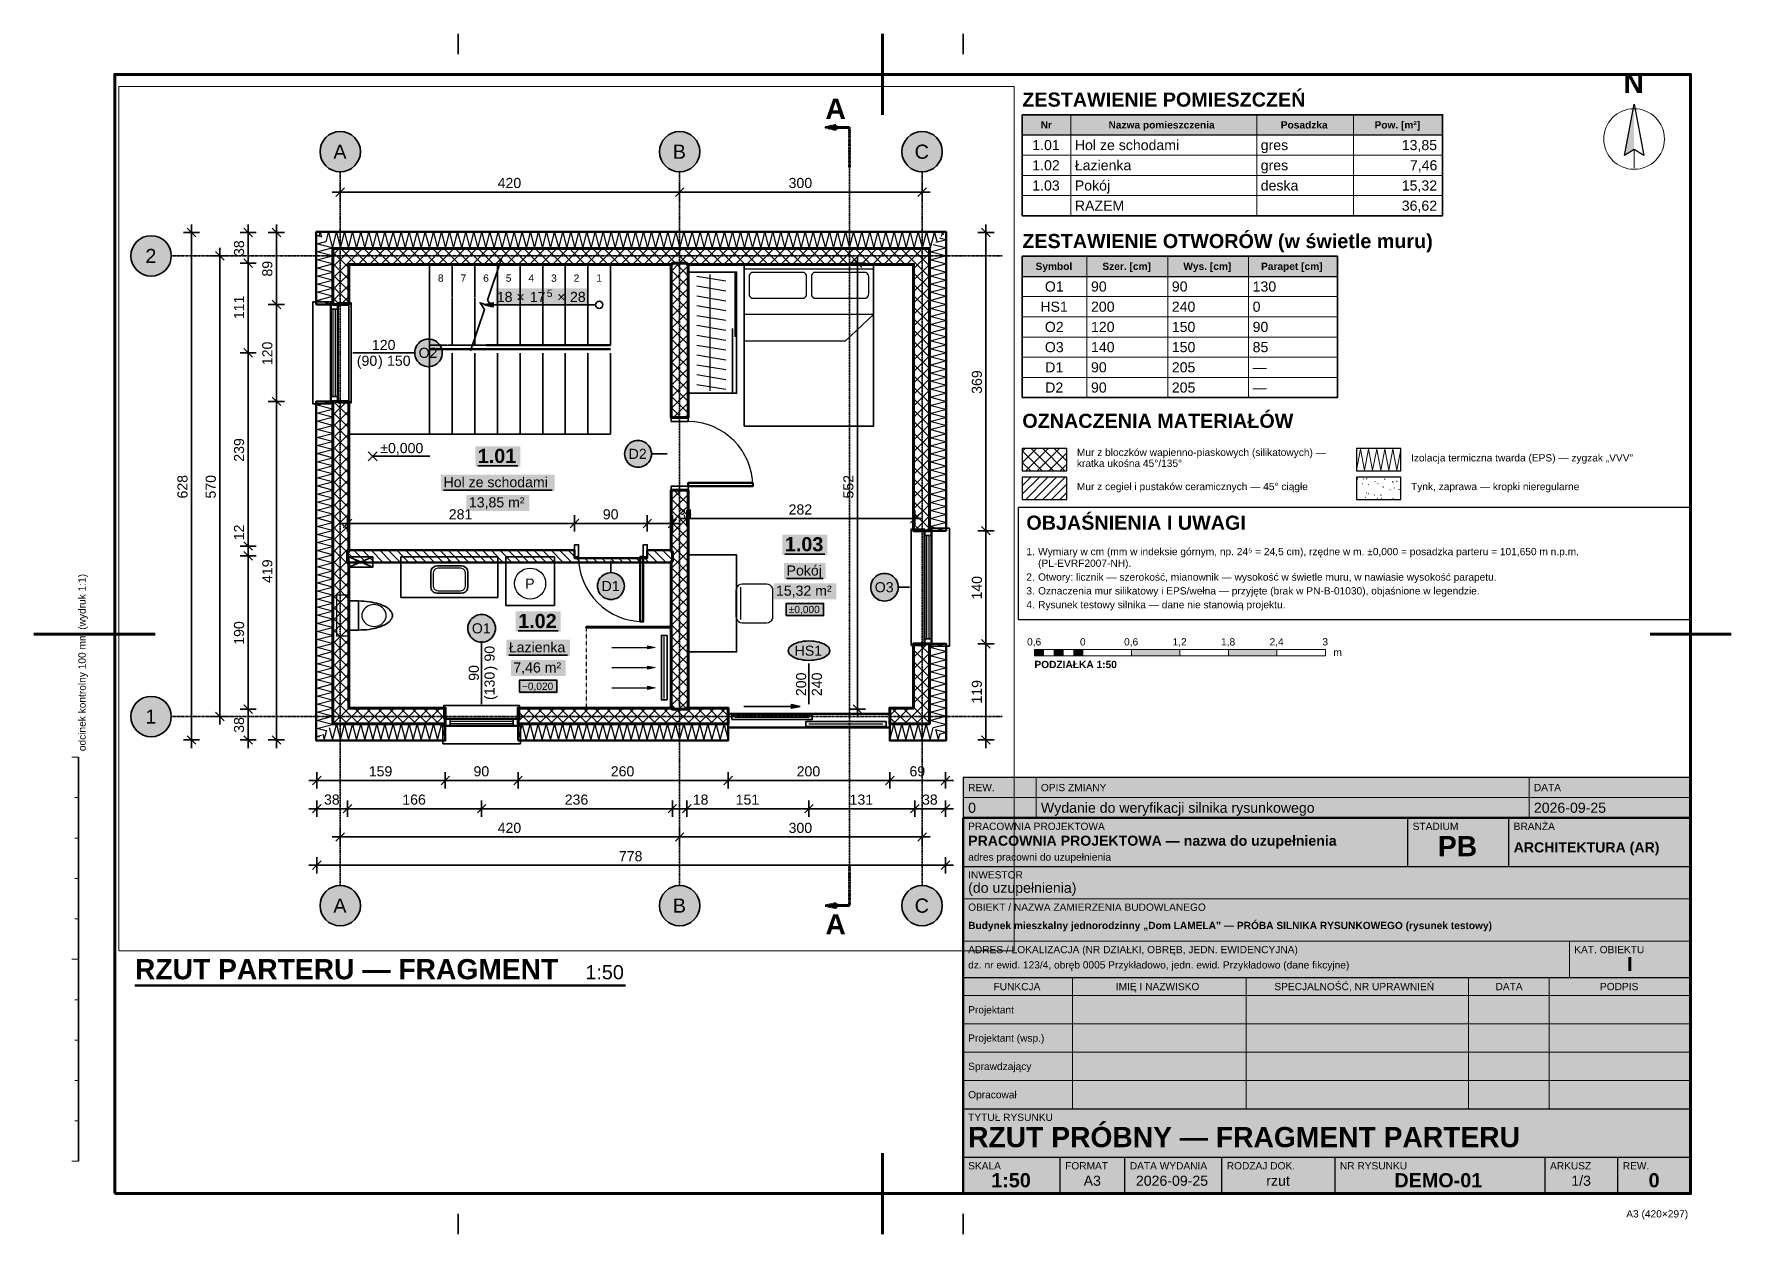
# Paper-space layout 'Arkusz DEMO-01' of a CAD drawing. Header units: metres, sheet in millimetres. Extents: x 0 to 420, y 0 to 297.
# The model-space entities are those that its viewports show. They can reach past a viewport. Long polylines and large blocks are cut down to what shows.
import ezdxf

# ---------------------------------------------------------------- set-up
doc = ezdxf.new("R2010")
doc.units = ezdxf.units.M
for name, pattern in [('KRESKOWA', [5.25, 4.2, -1.05]), ('KRESKOWA_DROBNA', [3.15, 2.1, -1.05]), ('PUNKTOWA', [10.5, 8.4, -1.05, 0, -1.05]), ('PUNKTOWA_KROTKA', [6.3, 4.2, -1.05, 0, -1.05])]:
    doc.linetypes.add(name, pattern=pattern)
for name, color, linetype, lineweight in [('A-DRZWI', 3, 'Continuous', 35), ('A-KRESKOWANIE', 8, 'Continuous', 18), ('A-MASKA', 7, 'Continuous', 18), ('A-MEBLE', 8, 'Continuous', 18), ('A-OKNA', 3, 'Continuous', 35), ('A-OPISY', 2, 'Continuous', 25), ('A-OSIE', 1, 'PUNKTOWA', 25), ('A-POMIESZCZENIA', 2, 'Continuous', 25), ('A-PRZEKROJE', 1, 'PUNKTOWA_KROTKA', 50), ('A-RZEDNE', 1, 'Continuous', 25), ('A-SANITARNE', 6, 'Continuous', 25), ('A-SCHODY', 6, 'Continuous', 25), ('A-SCIANY-DZIAL', 7, 'Continuous', 35), ('A-SCIANY-IZOL', 4, 'Continuous', 35), ('A-SCIANY-KONSTR', 7, 'Continuous', 50), ('A-SYMBOLE', 2, 'Continuous', 25), ('A-WIDOK', 7, 'Continuous', 25), ('A-WYMIARY', 1, 'Continuous', 25), ('R-LEGENDA', 7, 'Continuous', 25), ('R-OPISY', 7, 'Continuous', 25), ('R-RAMKA', 7, 'Continuous', 50), ('R-TABLICZKA', 7, 'Continuous', 25)]:
    doc.layers.add(name, color=color, linetype=linetype, lineweight=lineweight)
doc.layers.add('R-RZUTNIA', color=8, linetype='Continuous', lineweight=18, plot=False)
doc.styles.add('PL_ARIAL', font='arial.ttf')
doc.styles.add('PL_ARIAL_B', font='arialbd.ttf')

psp = doc.layouts.new('Arkusz DEMO-01')

# ---------------------------------------------------------------- texts
at = {"layer": 'A-SYMBOLE', "style": 'PL_ARIAL_B'}
psp.add_text('N', height=5, dxfattribs=at).set_placement((393.38, 282.36))
at = {"layer": 'R-LEGENDA'}
for s, height, style, p in [('OZNACZENIA MATERIAŁÓW', 3.5, 'PL_ARIAL_B', (244.6, 199.5)), ('Mur z bloczków wapienno-piaskowych (silikatowych) —', 1.8, 'PL_ARIAL', (258.1, 192.55)), ('kratka ukośna 45°/135°', 1.8, 'PL_ARIAL', (258.1, 189.85)), ('Izolacja termiczna twarda (EPS) — zygzak „VVV”', 1.8, 'PL_ARIAL', (340.8, 191.2)), ('Mur z cegieł i pustaków ceramicznych — 45° ciągłe', 1.8, 'PL_ARIAL', (258.1, 184.1)), ('Tynk, zaprawa — kropki nieregularne', 1.8, 'PL_ARIAL', (340.8, 184.1))]:
    psp.add_text(s, height=height, dxfattribs=dict(at, style=style)).set_placement(p)
at = {"layer": 'R-OPISY'}
for s, height, style, p in [('ZESTAWIENIE POMIESZCZEŃ', 3.5, 'PL_ARIAL_B', (244.6, 279)), ('Nr', 1.8, 'PL_ARIAL_B', (249.15, 273.6)), ('Nazwa pomieszczenia', 1.8, 'PL_ARIAL_B', (265.93, 273.6)), ('Posadzka', 1.8, 'PL_ARIAL_B', (308.57, 273.6)), ('Pow. [m²]', 1.8, 'PL_ARIAL_B', (331.76, 273.6)), ('1.01', 2.5, 'PL_ARIAL', (247.06, 268.25)), ('Hol ze schodami', 2.5, 'PL_ARIAL', (257.6, 268.25)), ('gres', 2.5, 'PL_ARIAL', (303.6, 268.25)), ('13,85', 2.5, 'PL_ARIAL', (338.51, 268.25)), ('1.02', 2.5, 'PL_ARIAL', (247.06, 263.25)), ('Łazienka', 2.5, 'PL_ARIAL', (257.6, 263.25)), ('gres', 2.5, 'PL_ARIAL', (303.6, 263.25)), ('7,46', 2.5, 'PL_ARIAL', (340.53, 263.25)), ('1.03', 2.5, 'PL_ARIAL', (247.06, 258.25)), ('Pokój', 2.5, 'PL_ARIAL', (257.6, 258.25)), ('deska', 2.5, 'PL_ARIAL', (303.6, 258.25)), ('15,32', 2.5, 'PL_ARIAL', (338.51, 258.25)), ('RAZEM', 2.5, 'PL_ARIAL', (257.6, 253.25)), ('36,62', 2.5, 'PL_ARIAL', (338.51, 253.25)), ('ZESTAWIENIE OTWORÓW (w świetle muru)', 3.5, 'PL_ARIAL_B', (244.6, 244)), ('Symbol', 1.8, 'PL_ARIAL_B', (247.88, 238.6)), ('Szer. [cm]', 1.8, 'PL_ARIAL_B', (264.42, 238.6)), ('Wys. [cm]', 1.8, 'PL_ARIAL_B', (284.45, 238.6)), ('Parapet [cm]', 1.8, 'PL_ARIAL_B', (303.68, 238.6)), ('O1', 2.5, 'PL_ARIAL', (250.18, 233.25)), ('90', 2.5, 'PL_ARIAL', (261.6, 233.25)), ('90', 2.5, 'PL_ARIAL', (281.6, 233.25)), ('130', 2.5, 'PL_ARIAL', (301.6, 233.25)), ('HS1', 2.5, 'PL_ARIAL', (249.07, 228.25)), ('200', 2.5, 'PL_ARIAL', (261.6, 228.25)), ('240', 2.5, 'PL_ARIAL', (281.6, 228.25)), ('0', 2.5, 'PL_ARIAL', (301.6, 228.25)), ('O2', 2.5, 'PL_ARIAL', (250.18, 223.25)), ('120', 2.5, 'PL_ARIAL', (261.6, 223.25)), ('150', 2.5, 'PL_ARIAL', (281.6, 223.25)), ('90', 2.5, 'PL_ARIAL', (301.6, 223.25)), ('O3', 2.5, 'PL_ARIAL', (250.18, 218.25)), ('140', 2.5, 'PL_ARIAL', (261.6, 218.25)), ('150', 2.5, 'PL_ARIAL', (281.6, 218.25)), ('85', 2.5, 'PL_ARIAL', (301.6, 218.25)), ('D1', 2.5, 'PL_ARIAL', (250.28, 213.25)), ('90', 2.5, 'PL_ARIAL', (261.6, 213.25)), ('205', 2.5, 'PL_ARIAL', (281.6, 213.25)), ('—', 2.5, 'PL_ARIAL', (301.6, 213.25)), ('D2', 2.5, 'PL_ARIAL', (250.28, 208.25)), ('90', 2.5, 'PL_ARIAL', (261.6, 208.25)), ('205', 2.5, 'PL_ARIAL', (281.6, 208.25)), ('—', 2.5, 'PL_ARIAL', (301.6, 208.25)), ('OBJAŚNIENIA I UWAGI', 3.5, 'PL_ARIAL_B', (245.6, 174.3)), ('1. ', 1.8, 'PL_ARIAL', (245.6, 168)), ('Wymiary w cm (mm w indeksie górnym, np. 24⁵ = 24,5 cm), rzędne w m. ±0,000 = posadzka parteru = 101,650 m n.p.m.', 1.8, 'PL_ARIAL', (248.51, 168)), ('(PL-EVRF2007-NH).', 1.8, 'PL_ARIAL', (248.51, 165.12)), ('3. ', 1.8, 'PL_ARIAL', (245.6, 158.28)), ('2. ', 1.8, 'PL_ARIAL', (245.6, 161.7)), ('Otwory: licznik — szerokość, mianownik — wysokość w świetle muru, w nawiasie wysokość parapetu.', 1.8, 'PL_ARIAL', (248.51, 161.7)), ('Oznaczenia mur silikatowy i EPS/wełna — przyjęte (brak w PN-B-01030), objaśnione w legendzie.', 1.8, 'PL_ARIAL', (248.51, 158.28)), ('4. ', 1.8, 'PL_ARIAL', (245.6, 154.86)), ('Rysunek testowy silnika — dane nie stanowią projektu.', 1.8, 'PL_ARIAL', (248.51, 154.86)), ('0,6', 1.8, 'PL_ARIAL', (245.78, 145.66)), ('0', 1.8, 'PL_ARIAL', (258.87, 145.66)), ('0,6', 1.8, 'PL_ARIAL', (269.78, 145.66)), ('1,2', 1.8, 'PL_ARIAL', (281.78, 145.66)), ('1,8', 1.8, 'PL_ARIAL', (293.78, 145.66)), ('2,4', 1.8, 'PL_ARIAL', (305.78, 145.66)), ('3', 1.8, 'PL_ARIAL', (318.87, 145.66)), ('m', 1.8, 'PL_ARIAL', (321.6, 143.06)), ('PODZIAŁKA 1:50', 1.8, 'PL_ARIAL_B', (247.6, 140.06)), ('RZUT PARTERU — FRAGMENT', 5, 'PL_ARIAL_B', (25, 63.05)), ('1:50', 3.5, 'PL_ARIAL', (136.47, 63.05))]:
    psp.add_text(s, height=height, dxfattribs=dict(at, style=style)).set_placement(p)
at = {"layer": 'R-OPISY', "style": 'PL_ARIAL'}
psp.add_text('odcinek kontrolny 100 mm (wydruk 1:1)', height=1.8, rotation=90, dxfattribs=at).set_placement((12.8, 119.5))
at = {"layer": 'R-RAMKA', "style": 'PL_ARIAL'}
psp.add_text('A3 (420×297)', height=1.8, dxfattribs=at).set_placement((394.07, 4.1))
at = {"layer": 'R-TABLICZKA'}
for s, height, style, p in [('REW.', 1.8, 'PL_ARIAL', (231.2, 109.6)), ('OPIS ZMIANY', 1.8, 'PL_ARIAL', (249.2, 109.6)), ('DATA', 1.8, 'PL_ARIAL', (371.2, 109.6)), ('0', 2.5, 'PL_ARIAL', (231.2, 104.25)), ('Wydanie do weryfikacji silnika rysunkowego', 2.5, 'PL_ARIAL', (249.2, 104.25)), ('2026-09-25', 2.5, 'PL_ARIAL', (371.2, 104.25)), ('PRACOWNIA PROJEKTOWA', 1.8, 'PL_ARIAL', (231.2, 100)), ('STADIUM', 1.8, 'PL_ARIAL', (341.2, 100)), ('BRANŻA', 1.8, 'PL_ARIAL', (366.2, 100)), ('PRACOWNIA PROJEKTOWA — nazwa do uzupełnienia', 2.5, 'PL_ARIAL_B', (231.2, 96.1)), ('PB', 5, 'PL_ARIAL_B', (347.45, 93.5)), ('ARCHITEKTURA (AR)', 2.5, 'PL_ARIAL_B', (366.2, 94.45)), ('adres pracowni do uzupełnienia', 1.8, 'PL_ARIAL', (231.2, 92.4)), ('INWESTOR', 1.8, 'PL_ARIAL', (231.2, 88)), ('(do uzupełnienia)', 2.5, 'PL_ARIAL', (231.2, 84.45)), ('OBIEKT / NAZWA ZAMIERZENIA BUDOWLANEGO', 1.8, 'PL_ARIAL', (231.2, 80)), ('Budynek mieszkalny jednorodzinny „Dom LAMELA” — PRÓBA SILNIKA RYSUNKOWEGO (rysunek testowy)', 1.8, 'PL_ARIAL_B', (231.2, 75.47)), ('ADRES / LOKALIZACJA (NR DZIAŁKI, OBRĘB, JEDN. EWIDENCYJNA)', 1.8, 'PL_ARIAL', (231.2, 69.5)), ('dz. nr ewid. 123/4, obręb 0005 Przykładowo, jedn. ewid. Przykładowo (dane fikcyjne)', 1.8, 'PL_ARIAL', (231.2, 65.72)), ('KAT. OBIEKTU', 1.8, 'PL_ARIAL', (381.2, 69.5)), ('I', 3.5, 'PL_ARIAL_B', (394.29, 65.07)), ('FUNKCJA', 1.8, 'PL_ARIAL', (237.47, 60.35)), ('IMIĘ I NAZWISKO', 1.8, 'PL_ARIAL', (267.74, 60.35)), ('SPECJALNOŚĆ, NR UPRAWNIEŃ', 1.8, 'PL_ARIAL', (306.98, 60.35)), ('DATA', 1.8, 'PL_ARIAL', (361.71, 60.35)), ('PODPIS', 1.8, 'PL_ARIAL', (387.56, 60.35)), ('Projektant', 1.8, 'PL_ARIAL', (231.2, 54.6)), ('Projektant (wsp.)', 1.8, 'PL_ARIAL', (231.2, 47.6)), ('Sprawdzający', 1.8, 'PL_ARIAL', (231.2, 40.6)), ('Opracował', 1.8, 'PL_ARIAL', (231.2, 33.6)), ('TYTUŁ RYSUNKU', 1.8, 'PL_ARIAL', (231.2, 28)), ('RZUT PRÓBNY — FRAGMENT PARTERU', 5, 'PL_ARIAL_B', (231.2, 21.5)), ('SKALA', 1.8, 'PL_ARIAL', (231.2, 16)), ('FORMAT', 1.8, 'PL_ARIAL', (255.2, 16)), ('DATA WYDANIA', 1.8, 'PL_ARIAL', (271.2, 16)), ('RODZAJ DOK.', 1.8, 'PL_ARIAL', (295.2, 16)), ('NR RYSUNKU', 1.8, 'PL_ARIAL', (323.2, 16)), ('ARKUSZ', 1.8, 'PL_ARIAL', (375.2, 16)), ('REW.', 1.8, 'PL_ARIAL', (393.2, 16)), ('1:50', 3.5, 'PL_ARIAL_B', (236.91, 11.57)), ('A3', 2.5, 'PL_ARIAL', (259.78, 11.95)), ('2026-09-25', 2.5, 'PL_ARIAL', (272.71, 11.95)), ('rzut', 2.5, 'PL_ARIAL', (304.97, 11.95)), ('DEMO-01', 3.5, 'PL_ARIAL_B', (336.69, 11.57)), ('1/3', 2.5, 'PL_ARIAL', (380.47, 11.95)), ('0', 3.5, 'PL_ARIAL_B', (399.59, 11.57))]:
    psp.add_text(s, height=height, dxfattribs=dict(at, style=style)).set_placement(p)

msp = doc.modelspace()

# ---------------------------------------------------------------- texts
at = {"layer": 'A-OPISY', "style": 'PL_ARIAL'}
for s, p in [('O2', (0.97, 4.438)), ('D2', (3.569, 3.188)), ('D1', (3.234, 1.552)), ('O3', (6.614, 1.538)), ('O1', (1.629, 1.029)), ('HS1', (5.623, 0.753))]:
    msp.add_text(s, height=0.125, dxfattribs=at).set_placement(p)
at = {"layer": 'A-OSIE', "style": 'PL_ARIAL'}
for s, p in [('A', (-0.085, 6.902)), ('B', (4.115, 6.902)), ('C', (7.108, 6.902)), ('2', (-2.411, 5.612)), ('1', (-2.411, -0.088)), ('A', (-0.085, -2.427)), ('B', (4.115, -2.427)), ('C', (7.108, -2.427))]:
    msp.add_text(s, height=0.175, dxfattribs=at).set_placement(p)
at = {"layer": 'A-POMIESZCZENIA'}
for s, height, style, p in [('1.01', 0.175, 'PL_ARIAL_B', (1.702, 3.138)), ('Hol ze schodami', 0.125, 'PL_ARIAL', (1.278, 2.838)), ('13,85 m²', 0.125, 'PL_ARIAL', (1.592, 2.588)), ('1.03', 0.175, 'PL_ARIAL_B', (5.502, 2.045)), ('Pokój', 0.125, 'PL_ARIAL', (5.523, 1.745)), ('15,32 m²', 0.125, 'PL_ARIAL', (5.392, 1.495)), ('1.02', 0.175, 'PL_ARIAL_B', (2.202, 1.095)), ('±0,000', 0.09, 'PL_ARIAL', (5.55, 1.28)), ('Łazienka', 0.125, 'PL_ARIAL', (2.086, 0.795)), ('7,46 m²', 0.125, 'PL_ARIAL', (2.142, 0.545)), ('−0,020', 0.09, 'PL_ARIAL', (2.248, 0.33))]:
    msp.add_text(s, height=height, dxfattribs=dict(at, style=style)).set_placement(p)
at = {"layer": 'A-PRZEKROJE', "style": 'PL_ARIAL_B'}
for p in [(6.004, 7.396), (6.004, -2.696)]:
    msp.add_text('A', height=0.25, dxfattribs=at).set_placement(p)
at = {"layer": 'A-RZEDNE', "style": 'PL_ARIAL'}
msp.add_text('±0,000', height=0.125, dxfattribs=at).set_placement((0.495, 3.26))
at = {"layer": 'A-SANITARNE', "style": 'PL_ARIAL'}
msp.add_text('P', height=0.125, dxfattribs=at).set_placement((2.289, 1.582))
at = {"layer": 'A-SCHODY', "style": 'PL_ARIAL'}
for s, height, p in [('8', 0.09, (1.209, 5.38)), ('7', 0.09, (1.489, 5.38)), ('6', 0.09, (1.769, 5.38)), ('5', 0.09, (2.049, 5.38)), ('4', 0.09, (2.329, 5.38)), ('3', 0.09, (2.609, 5.38)), ('2', 0.09, (2.889, 5.38)), ('1', 0.09, (3.169, 5.38)), ('18 × ', 0.125, (1.937, 5.13)), ('17', 0.125, (2.346, 5.13)), ('5', 0.09, (2.556, 5.192)), ('28', 0.125, (2.843, 5.13)), (' × ', 0.125, (2.636, 5.13))]:
    msp.add_text(s, height=height, dxfattribs=at).set_placement(p)
at = {"layer": 'A-WYMIARY', "style": 'PL_ARIAL'}
for s, p in [('420', (1.948, 6.54)), ('300', (5.548, 6.54)), ('120', (0.392, 4.535)), ('(90', (0.205, 4.34)), (') ', (0.468, 4.34)), ('150', (0.579, 4.34)), ('281', (1.343, 2.44)), ('90', (3.249, 2.44)), ('31', (4.182, 2.44)), ('282', (5.548, 2.5)), ('159', (0.353, -0.74)), ('90', (1.649, -0.74)), ('260', (3.348, -0.74)), ('200', (5.648, -0.74)), ('69', (7.044, -0.74)), ('38', (-0.201, -1.09)), ('166', (0.768, -1.09)), ('236', (2.778, -1.09)), ('18', (4.362, -1.09)), ('151', (4.893, -1.09)), ('131', (6.303, -1.09)), ('38', (7.199, -1.09)), ('420', (1.948, -1.44)), ('300', (5.548, -1.44)), ('778', (3.448, -1.79))]:
    msp.add_text(s, height=0.125, dxfattribs=at).set_placement(p)
for s, p in [('38', (-1.19, 5.699)), ('89', (-0.84, 5.444)), ('111', (-1.19, 4.917)), ('120', (-0.84, 4.348)), ('369', (7.94, 3.993)), ('239', (-1.19, 3.153)), ('628', (-1.89, 2.698)), ('570', (-1.54, 2.698)), ('552', (6.35, 2.698)), ('12', (-1.19, 2.181)), ('419', (-0.84, 1.653)), ('140', (7.94, 1.448)), ('190', (-1.19, 0.888)), ('90', (1.91, 0.68)), ('90', (1.715, 0.442)), (') ', (1.91, 0.569)), ('(130', (1.91, 0.205)), ('200', (5.765, 0.253)), ('240', (5.96, 0.253)), ('119', (7.94, 0.16)), ('38', (-1.19, -0.201))]:
    msp.add_text(s, height=0.125, rotation=90, dxfattribs=at).set_placement(p)

# ---------------------------------------------------------------- hatches: boundary and pattern name
at = {"layer": 'A-DRZWI', "true_color": 0x000000}
msp.add_hatch(color=7, dxfattribs=at).paths.add_polyline_path([(5.691, 0.125), (5.583, 0.102), (5.583, 0.148)])
at = {"layer": 'A-MASKA', "true_color": 0xffffff}
msp.add_hatch(color=7, dxfattribs=at).paths.add_polyline_path([(1.922, 5.087), (3.06, 5.087), (3.06, 5.297), (1.922, 5.297)])
at = {"layer": 'A-OPISY', "true_color": 0xffffff}
for points in [[(1.263, 4.5), (1.261, 4.522), (1.257, 4.544), (1.25, 4.566), (1.24, 4.586), (1.227, 4.604), (1.213, 4.621), (1.196, 4.636), (1.177, 4.648), (1.157, 4.658), (1.136, 4.665), (1.114, 4.67), (1.092, 4.671), (1.069, 4.67), (1.047, 4.665), (1.026, 4.658), (1.006, 4.648), (0.987, 4.636), (0.971, 4.621), (0.956, 4.604), (0.943, 4.586), (0.934, 4.566), (0.926, 4.544), (0.922, 4.522), (0.92, 4.5), (0.922, 4.478), (0.926, 4.456), (0.934, 4.434), (0.943, 4.414), (0.956, 4.396), (0.971, 4.379), (0.987, 4.364), (1.006, 4.352), (1.026, 4.342), (1.047, 4.335), (1.069, 4.33), (1.092, 4.329), (1.114, 4.33), (1.136, 4.335), (1.157, 4.342), (1.177, 4.352), (1.196, 4.364), (1.213, 4.379), (1.227, 4.396), (1.24, 4.414), (1.25, 4.434), (1.257, 4.456), (1.261, 4.478)], [(3.851, 3.25), (3.85, 3.272), (3.845, 3.293), (3.838, 3.314), (3.829, 3.333), (3.817, 3.351), (3.802, 3.367), (3.786, 3.382), (3.768, 3.394), (3.749, 3.403), (3.728, 3.41), (3.707, 3.415), (3.685, 3.416), (3.663, 3.415), (3.642, 3.41), (3.621, 3.403), (3.602, 3.394), (3.584, 3.382), (3.568, 3.367), (3.553, 3.351), (3.541, 3.333), (3.532, 3.314), (3.525, 3.293), (3.52, 3.272), (3.519, 3.25), (3.52, 3.228), (3.525, 3.207), (3.532, 3.186), (3.541, 3.167), (3.553, 3.149), (3.568, 3.133), (3.584, 3.118), (3.602, 3.106), (3.621, 3.097), (3.642, 3.09), (3.663, 3.085), (3.685, 3.084), (3.707, 3.085), (3.728, 3.09), (3.749, 3.097), (3.768, 3.106), (3.786, 3.118), (3.802, 3.133), (3.817, 3.149), (3.829, 3.167), (3.838, 3.186), (3.845, 3.207), (3.85, 3.228)], [(3.516, 1.615), (3.515, 1.637), (3.51, 1.658), (3.503, 1.679), (3.494, 1.698), (3.482, 1.716), (3.467, 1.732), (3.451, 1.747), (3.433, 1.759), (3.414, 1.768), (3.393, 1.775), (3.372, 1.78), (3.35, 1.781), (3.328, 1.78), (3.307, 1.775), (3.286, 1.768), (3.267, 1.759), (3.249, 1.747), (3.233, 1.732), (3.218, 1.716), (3.206, 1.698), (3.197, 1.679), (3.19, 1.658), (3.185, 1.637), (3.184, 1.615), (3.185, 1.593), (3.19, 1.572), (3.197, 1.551), (3.206, 1.532), (3.218, 1.514), (3.233, 1.498), (3.249, 1.483), (3.267, 1.471), (3.286, 1.462), (3.307, 1.455), (3.328, 1.45), (3.35, 1.449), (3.372, 1.45), (3.393, 1.455), (3.414, 1.462), (3.433, 1.471), (3.451, 1.483), (3.467, 1.498), (3.482, 1.514), (3.494, 1.532), (3.503, 1.551), (3.51, 1.572), (3.515, 1.593)], [(6.906, 1.6), (6.905, 1.622), (6.9, 1.644), (6.893, 1.666), (6.883, 1.686), (6.871, 1.704), (6.856, 1.721), (6.839, 1.736), (6.821, 1.748), (6.801, 1.758), (6.779, 1.765), (6.757, 1.77), (6.735, 1.771), (6.713, 1.77), (6.691, 1.765), (6.669, 1.758), (6.649, 1.748), (6.631, 1.736), (6.614, 1.721), (6.599, 1.704), (6.587, 1.686), (6.577, 1.666), (6.57, 1.644), (6.565, 1.622), (6.564, 1.6), (6.565, 1.578), (6.57, 1.556), (6.577, 1.534), (6.587, 1.514), (6.599, 1.496), (6.614, 1.479), (6.631, 1.464), (6.649, 1.452), (6.669, 1.442), (6.691, 1.435), (6.713, 1.43), (6.735, 1.429), (6.757, 1.43), (6.779, 1.435), (6.801, 1.442), (6.821, 1.452), (6.839, 1.464), (6.856, 1.479), (6.871, 1.496), (6.883, 1.514), (6.893, 1.534), (6.9, 1.556), (6.905, 1.578)], [(1.921, 1.092), (1.92, 1.114), (1.915, 1.136), (1.908, 1.157), (1.898, 1.177), (1.886, 1.196), (1.871, 1.213), (1.854, 1.227), (1.836, 1.24), (1.816, 1.25), (1.794, 1.257), (1.772, 1.261), (1.75, 1.263), (1.728, 1.261), (1.706, 1.257), (1.684, 1.25), (1.664, 1.24), (1.646, 1.227), (1.629, 1.213), (1.614, 1.196), (1.602, 1.177), (1.592, 1.157), (1.585, 1.136), (1.58, 1.114), (1.579, 1.092), (1.58, 1.069), (1.585, 1.047), (1.592, 1.026), (1.602, 1.006), (1.614, 0.987), (1.629, 0.971), (1.646, 0.956), (1.664, 0.943), (1.684, 0.934), (1.706, 0.926), (1.728, 0.922), (1.75, 0.92), (1.772, 0.922), (1.794, 0.926), (1.816, 0.934), (1.836, 0.943), (1.854, 0.956), (1.871, 0.971), (1.886, 0.987), (1.898, 1.006), (1.908, 1.026), (1.915, 1.047), (1.92, 1.069)], [(6.057, 0.815), (6.055, 0.831), (6.048, 0.846), (6.037, 0.861), (6.022, 0.875), (6.004, 0.888), (5.982, 0.9), (5.956, 0.91), (5.928, 0.919), (5.898, 0.926), (5.866, 0.931), (5.834, 0.934), (5.8, 0.935), (5.766, 0.934), (5.734, 0.931), (5.702, 0.926), (5.672, 0.919), (5.644, 0.91), (5.618, 0.9), (5.596, 0.888), (5.578, 0.875), (5.563, 0.861), (5.552, 0.846), (5.545, 0.831), (5.543, 0.815), (5.545, 0.799), (5.552, 0.784), (5.563, 0.769), (5.578, 0.755), (5.596, 0.742), (5.618, 0.73), (5.644, 0.72), (5.672, 0.711), (5.702, 0.704), (5.734, 0.699), (5.766, 0.696), (5.8, 0.695), (5.834, 0.696), (5.866, 0.699), (5.898, 0.704), (5.928, 0.711), (5.956, 0.72), (5.982, 0.73), (6.004, 0.742), (6.022, 0.755), (6.037, 0.769), (6.048, 0.784), (6.055, 0.799)]]:
    msp.add_hatch(color=7, dxfattribs=at).paths.add_polyline_path(points)
at = {"layer": 'A-OSIE', "true_color": 0xffffff}
for points in [[(0.25, 6.99), (0.248, 7.023), (0.241, 7.055), (0.231, 7.086), (0.217, 7.115), (0.198, 7.142), (0.177, 7.167), (0.152, 7.188), (0.125, 7.207), (0.096, 7.221), (0.065, 7.231), (0.033, 7.238), (0, 7.24), (-0.033, 7.238), (-0.065, 7.231), (-0.096, 7.221), (-0.125, 7.207), (-0.152, 7.188), (-0.177, 7.167), (-0.198, 7.142), (-0.217, 7.115), (-0.231, 7.086), (-0.241, 7.055), (-0.248, 7.023), (-0.25, 6.99), (-0.248, 6.957), (-0.241, 6.925), (-0.231, 6.894), (-0.217, 6.865), (-0.198, 6.838), (-0.177, 6.813), (-0.152, 6.792), (-0.125, 6.773), (-0.096, 6.759), (-0.065, 6.749), (-0.033, 6.742), (0, 6.74), (0.033, 6.742), (0.065, 6.749), (0.096, 6.759), (0.125, 6.773), (0.152, 6.792), (0.177, 6.813), (0.198, 6.838), (0.217, 6.865), (0.231, 6.894), (0.241, 6.925), (0.248, 6.957)], [(4.45, 6.99), (4.448, 7.023), (4.441, 7.055), (4.431, 7.086), (4.417, 7.115), (4.398, 7.142), (4.377, 7.167), (4.352, 7.188), (4.325, 7.207), (4.296, 7.221), (4.265, 7.231), (4.233, 7.238), (4.2, 7.24), (4.167, 7.238), (4.135, 7.231), (4.104, 7.221), (4.075, 7.207), (4.048, 7.188), (4.023, 7.167), (4.002, 7.142), (3.983, 7.115), (3.969, 7.086), (3.959, 7.055), (3.952, 7.023), (3.95, 6.99), (3.952, 6.957), (3.959, 6.925), (3.969, 6.894), (3.983, 6.865), (4.002, 6.838), (4.023, 6.813), (4.048, 6.792), (4.075, 6.773), (4.104, 6.759), (4.135, 6.749), (4.167, 6.742), (4.2, 6.74), (4.233, 6.742), (4.265, 6.749), (4.296, 6.759), (4.325, 6.773), (4.352, 6.792), (4.377, 6.813), (4.398, 6.838), (4.417, 6.865), (4.431, 6.894), (4.441, 6.925), (4.448, 6.957)], [(7.45, 6.99), (7.448, 7.023), (7.441, 7.055), (7.431, 7.086), (7.417, 7.115), (7.398, 7.142), (7.377, 7.167), (7.352, 7.188), (7.325, 7.207), (7.296, 7.221), (7.265, 7.231), (7.233, 7.238), (7.2, 7.24), (7.167, 7.238), (7.135, 7.231), (7.104, 7.221), (7.075, 7.207), (7.048, 7.188), (7.023, 7.167), (7.002, 7.142), (6.983, 7.115), (6.969, 7.086), (6.959, 7.055), (6.952, 7.023), (6.95, 6.99), (6.952, 6.957), (6.959, 6.925), (6.969, 6.894), (6.983, 6.865), (7.002, 6.838), (7.023, 6.813), (7.048, 6.792), (7.075, 6.773), (7.104, 6.759), (7.135, 6.749), (7.167, 6.742), (7.2, 6.74), (7.233, 6.742), (7.265, 6.749), (7.296, 6.759), (7.325, 6.773), (7.352, 6.792), (7.377, 6.813), (7.398, 6.838), (7.417, 6.865), (7.431, 6.894), (7.441, 6.925), (7.448, 6.957)], [(-2.09, 5.7), (-2.092, 5.733), (-2.099, 5.765), (-2.109, 5.796), (-2.123, 5.825), (-2.142, 5.852), (-2.163, 5.877), (-2.188, 5.898), (-2.215, 5.917), (-2.244, 5.931), (-2.275, 5.941), (-2.307, 5.948), (-2.34, 5.95), (-2.373, 5.948), (-2.405, 5.941), (-2.436, 5.931), (-2.465, 5.917), (-2.492, 5.898), (-2.517, 5.877), (-2.538, 5.852), (-2.557, 5.825), (-2.571, 5.796), (-2.581, 5.765), (-2.588, 5.733), (-2.59, 5.7), (-2.588, 5.667), (-2.581, 5.635), (-2.571, 5.604), (-2.557, 5.575), (-2.538, 5.548), (-2.517, 5.523), (-2.492, 5.502), (-2.465, 5.483), (-2.436, 5.469), (-2.405, 5.459), (-2.373, 5.452), (-2.34, 5.45), (-2.307, 5.452), (-2.275, 5.459), (-2.244, 5.469), (-2.215, 5.483), (-2.188, 5.502), (-2.163, 5.523), (-2.142, 5.548), (-2.123, 5.575), (-2.109, 5.604), (-2.099, 5.635), (-2.092, 5.667)], [(-2.09, 0), (-2.092, 0.033), (-2.099, 0.065), (-2.109, 0.096), (-2.123, 0.125), (-2.142, 0.152), (-2.163, 0.177), (-2.188, 0.198), (-2.215, 0.217), (-2.244, 0.231), (-2.275, 0.241), (-2.307, 0.248), (-2.34, 0.25), (-2.373, 0.248), (-2.405, 0.241), (-2.436, 0.231), (-2.465, 0.217), (-2.492, 0.198), (-2.517, 0.177), (-2.538, 0.152), (-2.557, 0.125), (-2.571, 0.096), (-2.581, 0.065), (-2.588, 0.033), (-2.59, 0), (-2.588, -0.033), (-2.581, -0.065), (-2.571, -0.096), (-2.557, -0.125), (-2.538, -0.152), (-2.517, -0.177), (-2.492, -0.198), (-2.465, -0.217), (-2.436, -0.231), (-2.405, -0.241), (-2.373, -0.248), (-2.34, -0.25), (-2.307, -0.248), (-2.275, -0.241), (-2.244, -0.231), (-2.215, -0.217), (-2.188, -0.198), (-2.163, -0.177), (-2.142, -0.152), (-2.123, -0.125), (-2.109, -0.096), (-2.099, -0.065), (-2.092, -0.033)], [(0.25, -2.34), (0.248, -2.307), (0.241, -2.275), (0.231, -2.244), (0.217, -2.215), (0.198, -2.188), (0.177, -2.163), (0.152, -2.142), (0.125, -2.123), (0.096, -2.109), (0.065, -2.099), (0.033, -2.092), (0, -2.09), (-0.033, -2.092), (-0.065, -2.099), (-0.096, -2.109), (-0.125, -2.123), (-0.152, -2.142), (-0.177, -2.163), (-0.198, -2.188), (-0.217, -2.215), (-0.231, -2.244), (-0.241, -2.275), (-0.248, -2.307), (-0.25, -2.34), (-0.248, -2.373), (-0.241, -2.405), (-0.231, -2.436), (-0.217, -2.465), (-0.198, -2.492), (-0.177, -2.517), (-0.152, -2.538), (-0.125, -2.557), (-0.096, -2.571), (-0.065, -2.581), (-0.033, -2.588), (0, -2.59), (0.033, -2.588), (0.065, -2.581), (0.096, -2.571), (0.125, -2.557), (0.152, -2.538), (0.177, -2.517), (0.198, -2.492), (0.217, -2.465), (0.231, -2.436), (0.241, -2.405), (0.248, -2.373)], [(4.45, -2.34), (4.448, -2.307), (4.441, -2.275), (4.431, -2.244), (4.417, -2.215), (4.398, -2.188), (4.377, -2.163), (4.352, -2.142), (4.325, -2.123), (4.296, -2.109), (4.265, -2.099), (4.233, -2.092), (4.2, -2.09), (4.167, -2.092), (4.135, -2.099), (4.104, -2.109), (4.075, -2.123), (4.048, -2.142), (4.023, -2.163), (4.002, -2.188), (3.983, -2.215), (3.969, -2.244), (3.959, -2.275), (3.952, -2.307), (3.95, -2.34), (3.952, -2.373), (3.959, -2.405), (3.969, -2.436), (3.983, -2.465), (4.002, -2.492), (4.023, -2.517), (4.048, -2.538), (4.075, -2.557), (4.104, -2.571), (4.135, -2.581), (4.167, -2.588), (4.2, -2.59), (4.233, -2.588), (4.265, -2.581), (4.296, -2.571), (4.325, -2.557), (4.352, -2.538), (4.377, -2.517), (4.398, -2.492), (4.417, -2.465), (4.431, -2.436), (4.441, -2.405), (4.448, -2.373)], [(7.45, -2.34), (7.448, -2.307), (7.441, -2.275), (7.431, -2.244), (7.417, -2.215), (7.398, -2.188), (7.377, -2.163), (7.352, -2.142), (7.325, -2.123), (7.296, -2.109), (7.265, -2.099), (7.233, -2.092), (7.2, -2.09), (7.167, -2.092), (7.135, -2.099), (7.104, -2.109), (7.075, -2.123), (7.048, -2.142), (7.023, -2.163), (7.002, -2.188), (6.983, -2.215), (6.969, -2.244), (6.959, -2.275), (6.952, -2.307), (6.95, -2.34), (6.952, -2.373), (6.959, -2.405), (6.969, -2.436), (6.983, -2.465), (7.002, -2.492), (7.023, -2.517), (7.048, -2.538), (7.075, -2.557), (7.104, -2.571), (7.135, -2.581), (7.167, -2.588), (7.2, -2.59), (7.233, -2.588), (7.265, -2.581), (7.296, -2.571), (7.325, -2.557), (7.352, -2.538), (7.377, -2.517), (7.398, -2.492), (7.417, -2.465), (7.431, -2.436), (7.441, -2.405), (7.448, -2.373)]]:
    msp.add_hatch(color=7, dxfattribs=at).paths.add_polyline_path(points)
at = {"layer": 'A-POMIESZCZENIA', "true_color": 0xffffff}
for points in [[(1.672, 3.093), (2.228, 3.093), (2.228, 3.342), (1.672, 3.342)], [(1.248, 2.793), (2.652, 2.793), (2.652, 2.993), (1.248, 2.993)], [(1.562, 2.543), (2.338, 2.543), (2.338, 2.743), (1.562, 2.743)], [(5.472, 2), (6.028, 2), (6.028, 2.25), (5.472, 2.25)], [(5.493, 1.7), (6.007, 1.7), (6.007, 1.9), (5.493, 1.9)], [(5.362, 1.45), (6.138, 1.45), (6.138, 1.65), (5.362, 1.65)], [(2.172, 1.05), (2.728, 1.05), (2.728, 1.3), (2.172, 1.3)], [(5.52, 1.235), (5.98, 1.235), (5.98, 1.4), (5.52, 1.4)], [(2.056, 0.75), (2.844, 0.75), (2.844, 0.95), (2.056, 0.95)], [(2.112, 0.5), (2.788, 0.5), (2.788, 0.7), (2.112, 0.7)], [(2.218, 0.285), (2.682, 0.285), (2.682, 0.45), (2.218, 0.45)]]:
    msp.add_hatch(color=7, dxfattribs=at).paths.add_polyline_path(points)
at = {"layer": 'A-PRZEKROJE', "true_color": 0x000000}
for points in [[(6, 7.29), (6.137, 7.319), (6.137, 7.261)], [(6, -2.34), (6.137, -2.311), (6.137, -2.369)]]:
    msp.add_hatch(color=7, dxfattribs=at).paths.add_polyline_path(points)
at = {"layer": 'A-SANITARNE', "true_color": 0x000000}
for points in [[(3.895, 0.855), (3.807, 0.836), (3.807, 0.874)], [(3.895, 0.605), (3.807, 0.586), (3.807, 0.624)], [(3.895, 0.355), (3.807, 0.336), (3.807, 0.374)]]:
    msp.add_hatch(color=7, dxfattribs=at).paths.add_polyline_path(points)
at = {"layer": 'A-SCHODY', "true_color": 0x000000}
msp.add_hatch(color=7, dxfattribs=at).paths.add_polyline_path([(1.777, 5.095), (1.894, 5.12), (1.894, 5.07)])

# ---------------------------------------------------------------- linework, layer by layer
at = {"layer": 'A-DRZWI', "lineweight": 35, "ltscale": 0.05}
for points in [[(4.305, 3.7), (4.305, 3.65), (4.095, 3.65), (4.095, 3.7)], [(4.305, 2.8), (4.305, 2.85), (4.095, 2.85), (4.095, 2.8)], [(2.9, 1.975), (2.95, 1.975), (2.95, 2.125), (2.9, 2.125)], [(3.8, 1.975), (3.75, 1.975), (3.75, 2.125), (3.8, 2.125)], [(4.845, -0.037), (5.84, -0.037), (5.84, 0.022), (4.845, 0.022)], [(5.691, 0.125), (5.583, 0.102), (5.583, 0.148)], [(5.76, -0.122), (6.755, -0.122), (6.755, -0.062), (5.76, -0.062)]]:
    msp.add_lwpolyline(points, close=True, dxfattribs=at)
at = {"layer": 'A-DRZWI', "lineweight": 50, "ltscale": 0.05}
for points in [[(4.305, 2.85), (5.105, 2.85), (5.105, 2.89), (4.305, 2.89)], [(3.75, 1.975), (3.75, 1.175), (3.71, 1.175), (3.71, 1.975)], [(4.8, 0.035), (6.8, 0.035), (6.8, -0.135), (4.8, -0.135)]]:
    msp.add_lwpolyline(points, close=True, dxfattribs=at)
at = {"layer": 'A-DRZWI', "lineweight": 35, "ltscale": 0.05}
msp.add_lwpolyline([(4.994, 0.125), (5.691, 0.125)], dxfattribs=at)
at = {"layer": 'A-DRZWI', "lineweight": 25, "ltscale": 0.05}
for points in [[(4.885, -0.007), (5.8, -0.007)], [(5.8, -0.092), (6.715, -0.092)]]:
    msp.add_lwpolyline(points, dxfattribs=at)
for centre, start, end in [((4.305, 2.85), 0, 90), ((3.75, 1.975), -180, -90)]:
    msp.add_arc(centre, 0.8, start, end, dxfattribs=at)
at = {"layer": 'A-KRESKOWANIE', "lineweight": 25, "ltscale": 0.05}
for points in [[(-0.236, 5.936), (-0.29, 5.95), (-0.258, 5.958)], [(-0.256, 5.956), (-0.247, 5.989), (-0.232, 5.932)], [(-0.176, 5.876), (-0.147, 5.989), (-0.097, 5.797), (-0.047, 5.989), (0.003, 5.797), (0.053, 5.989), (0.103, 5.797), (0.153, 5.989), (0.203, 5.797), (0.253, 5.989), (0.303, 5.797), (0.353, 5.989), (0.403, 5.797), (0.453, 5.989), (0.503, 5.797), (0.553, 5.989), (0.603, 5.797), (0.653, 5.989), (0.703, 5.797), (0.753, 5.989), (0.803, 5.797), (0.853, 5.989), (0.903, 5.797), (0.953, 5.989), (1.003, 5.797), (1.053, 5.989), (1.103, 5.797), (1.153, 5.989), (1.203, 5.797), (1.253, 5.989), (1.303, 5.797), (1.353, 5.989), (1.403, 5.797), (1.453, 5.989), (1.503, 5.797), (1.553, 5.989), (1.603, 5.797), (1.653, 5.989), (1.703, 5.797), (1.753, 5.989), (1.803, 5.797), (1.853, 5.989), (1.903, 5.797), (1.953, 5.989), (2.003, 5.797), (2.053, 5.989), (2.103, 5.797), (2.153, 5.989), (2.203, 5.797), (2.253, 5.989), (2.303, 5.797), (2.353, 5.989), (2.403, 5.797), (2.453, 5.989), (2.503, 5.797), (2.553, 5.989), (2.603, 5.797), (2.653, 5.989), (2.703, 5.797), (2.753, 5.989), (2.803, 5.797), (2.853, 5.989), (2.903, 5.797), (2.953, 5.989), (3.003, 5.797), (3.053, 5.989), (3.103, 5.797), (3.153, 5.989), (3.203, 5.797), (3.253, 5.989), (3.303, 5.797), (3.353, 5.989), (3.403, 5.797), (3.453, 5.989), (3.503, 5.797), (3.553, 5.989), (3.603, 5.797), (3.653, 5.989), (3.703, 5.797), (3.753, 5.989), (3.803, 5.797), (3.853, 5.989), (3.903, 5.797), (3.953, 5.989), (4.003, 5.797), (4.053, 5.989), (4.103, 5.797), (4.153, 5.989), (4.203, 5.797), (4.253, 5.989), (4.303, 5.797), (4.353, 5.989), (4.403, 5.797), (4.453, 5.989), (4.503, 5.797), (4.553, 5.989), (4.603, 5.797), (4.653, 5.989), (4.703, 5.797), (4.753, 5.989), (4.803, 5.797), (4.853, 5.989), (4.903, 5.797), (4.953, 5.989), (5.003, 5.797), (5.053, 5.989), (5.103, 5.797), (5.153, 5.989), (5.203, 5.797), (5.253, 5.989), (5.303, 5.797), (5.353, 5.989), (5.403, 5.797), (5.453, 5.989), (5.503, 5.797), (5.553, 5.989), (5.603, 5.797), (5.653, 5.989), (5.703, 5.797), (5.753, 5.989), (5.803, 5.797), (5.853, 5.989), (5.903, 5.797), (5.953, 5.989), (6.003, 5.797), (6.053, 5.989), (6.103, 5.797), (6.153, 5.989), (6.203, 5.797), (6.253, 5.989), (6.303, 5.797), (6.353, 5.989), (6.403, 5.797), (6.453, 5.989), (6.503, 5.797), (6.553, 5.989), (6.603, 5.797), (6.653, 5.989), (6.703, 5.797), (6.753, 5.989), (6.803, 5.797), (6.853, 5.989), (6.903, 5.797), (6.953, 5.989), (7.003, 5.797), (7.053, 5.989), (7.103, 5.797), (7.153, 5.989), (7.203, 5.797), (7.253, 5.989), (7.302, 5.802)], [(7.305, 5.805), (7.353, 5.989), (7.381, 5.881)], [(7.368, 5.868), (7.489, 5.9), (7.418, 5.918)], [(7.44, 5.94), (7.453, 5.989), (7.461, 5.961)], [(-0.101, 5.801), (-0.29, 5.85), (-0.179, 5.879)], [(-0.097, 5.1), (-0.29, 5.15), (-0.097, 5.2), (-0.29, 5.25), (-0.097, 5.3), (-0.29, 5.35), (-0.097, 5.4), (-0.29, 5.45), (-0.097, 5.5), (-0.29, 5.55), (-0.097, 5.6), (-0.29, 5.65), (-0.097, 5.7), (-0.29, 5.75), (-0.099, 5.799)], [(-0.09, 5.708), (-0.049, 5.749)], [(0.105, 5.552), (-0.09, 5.747)], [(-0.09, 5.567), (0.022, 5.678)], [(-0.049, 5.749), (-0.008, 5.79)], [(0.203, 5.595), (0.008, 5.79)], [(0.022, 5.678), (0.133, 5.79)], [(0.092, 5.608), (0.275, 5.79)], [(0.345, 5.595), (0.15, 5.79)], [(0.221, 5.595), (0.416, 5.79)], [(0.486, 5.595), (0.291, 5.79)], [(0.362, 5.595), (0.557, 5.79)], [(0.628, 5.595), (0.433, 5.79)], [(0.504, 5.595), (0.699, 5.79)], [(0.769, 5.595), (0.574, 5.79)], [(0.645, 5.595), (0.84, 5.79)], [(0.91, 5.595), (0.715, 5.79)], [(0.787, 5.595), (0.982, 5.79)], [(1.052, 5.595), (0.857, 5.79)], [(0.928, 5.595), (1.123, 5.79)], [(1.193, 5.595), (0.998, 5.79)], [(1.07, 5.595), (1.265, 5.79)], [(1.335, 5.595), (1.14, 5.79)], [(1.211, 5.595), (1.406, 5.79)], [(1.476, 5.595), (1.281, 5.79)], [(1.352, 5.595), (1.547, 5.79)], [(1.617, 5.595), (1.422, 5.79)], [(1.494, 5.595), (1.689, 5.79)], [(1.759, 5.595), (1.564, 5.79)], [(1.635, 5.595), (1.83, 5.79)], [(1.9, 5.595), (1.705, 5.79)], [(1.777, 5.595), (1.972, 5.79)], [(2.042, 5.595), (1.847, 5.79)], [(1.918, 5.595), (2.113, 5.79)], [(2.183, 5.595), (1.988, 5.79)], [(2.059, 5.595), (2.254, 5.79)], [(2.325, 5.595), (2.13, 5.79)], [(2.201, 5.595), (2.396, 5.79)], [(2.466, 5.595), (2.271, 5.79)], [(2.342, 5.595), (2.537, 5.79)], [(2.607, 5.595), (2.412, 5.79)], [(2.484, 5.595), (2.679, 5.79)], [(2.749, 5.595), (2.554, 5.79)], [(2.625, 5.595), (2.82, 5.79)], [(2.89, 5.595), (2.695, 5.79)], [(2.767, 5.595), (2.962, 5.79)], [(3.032, 5.595), (2.837, 5.79)], [(2.908, 5.595), (3.103, 5.79)], [(3.173, 5.595), (2.978, 5.79)], [(3.049, 5.595), (3.244, 5.79)], [(3.315, 5.595), (3.12, 5.79)], [(3.191, 5.595), (3.386, 5.79)], [(3.456, 5.595), (3.261, 5.79)], [(3.332, 5.595), (3.527, 5.79)], [(3.597, 5.595), (3.402, 5.79)], [(3.474, 5.595), (3.669, 5.79)], [(3.739, 5.595), (3.544, 5.79)], [(3.615, 5.595), (3.81, 5.79)], [(3.88, 5.595), (3.685, 5.79)], [(3.757, 5.595), (3.952, 5.79)], [(4.022, 5.595), (3.827, 5.79)], [(3.898, 5.595), (4.093, 5.79)], [(4.148, 5.61), (3.968, 5.79)], [(4.039, 5.595), (4.234, 5.79)], [(4.289, 5.61), (4.109, 5.79)], [(4.196, 5.61), (4.376, 5.79)], [(4.446, 5.595), (4.251, 5.79)], [(4.322, 5.595), (4.517, 5.79)], [(4.587, 5.595), (4.392, 5.79)], [(4.464, 5.595), (4.659, 5.79)], [(4.729, 5.595), (4.534, 5.79)], [(4.605, 5.595), (4.8, 5.79)], [(4.87, 5.595), (4.675, 5.79)], [(4.746, 5.595), (4.941, 5.79)], [(5.012, 5.595), (4.817, 5.79)], [(4.888, 5.595), (5.083, 5.79)], [(5.153, 5.595), (4.958, 5.79)], [(5.029, 5.595), (5.224, 5.79)], [(5.294, 5.595), (5.099, 5.79)], [(5.171, 5.595), (5.366, 5.79)], [(5.436, 5.595), (5.241, 5.79)], [(5.312, 5.595), (5.507, 5.79)], [(5.577, 5.595), (5.382, 5.79)], [(5.454, 5.595), (5.649, 5.79)], [(5.719, 5.595), (5.524, 5.79)], [(5.595, 5.595), (5.79, 5.79)], [(5.86, 5.595), (5.665, 5.79)], [(5.736, 5.595), (5.931, 5.79)], [(6.002, 5.595), (5.807, 5.79)], [(5.878, 5.595), (6.073, 5.79)], [(6.143, 5.595), (5.948, 5.79)], [(6.019, 5.595), (6.214, 5.79)], [(6.284, 5.595), (6.089, 5.79)], [(6.161, 5.595), (6.356, 5.79)], [(6.426, 5.595), (6.231, 5.79)], [(6.302, 5.595), (6.497, 5.79)], [(6.567, 5.595), (6.372, 5.79)], [(6.444, 5.595), (6.639, 5.79)], [(6.709, 5.595), (6.514, 5.79)], [(6.585, 5.595), (6.78, 5.79)], [(6.85, 5.595), (6.655, 5.79)], [(6.726, 5.595), (6.921, 5.79)], [(6.992, 5.595), (6.797, 5.79)], [(6.868, 5.595), (7.063, 5.79)], [(7.114, 5.614), (6.938, 5.79)], [(7.009, 5.595), (7.204, 5.79)], [(7.185, 5.685), (7.079, 5.79)], [(7.095, 5.539), (7.29, 5.734)], [(7.29, 5.579), (7.185, 5.685)], [(7.255, 5.755), (7.221, 5.79)], [(7.29, 5.721), (7.255, 5.755)], [(7.489, 2.3), (7.297, 2.35), (7.489, 2.4), (7.297, 2.45), (7.489, 2.5), (7.297, 2.55), (7.489, 2.6), (7.297, 2.65), (7.489, 2.7), (7.297, 2.75), (7.489, 2.8), (7.297, 2.85), (7.489, 2.9), (7.297, 2.95), (7.489, 3), (7.297, 3.05), (7.489, 3.1), (7.297, 3.15), (7.489, 3.2), (7.297, 3.25), (7.489, 3.3), (7.297, 3.35), (7.489, 3.4), (7.297, 3.45), (7.489, 3.5), (7.297, 3.55), (7.489, 3.6), (7.297, 3.65), (7.489, 3.7), (7.297, 3.75), (7.489, 3.8), (7.297, 3.85), (7.489, 3.9), (7.297, 3.95), (7.489, 4), (7.297, 4.05), (7.489, 4.1), (7.297, 4.15), (7.489, 4.2), (7.297, 4.25), (7.489, 4.3), (7.297, 4.35), (7.489, 4.4), (7.297, 4.45), (7.489, 4.5), (7.297, 4.55), (7.489, 4.6), (7.297, 4.65), (7.489, 4.7), (7.297, 4.75), (7.489, 4.8), (7.297, 4.85), (7.489, 4.9), (7.297, 4.95), (7.489, 5), (7.297, 5.05), (7.489, 5.1), (7.297, 5.15), (7.489, 5.2), (7.297, 5.25), (7.489, 5.3), (7.297, 5.35), (7.489, 5.4), (7.297, 5.45), (7.489, 5.5), (7.297, 5.55), (7.489, 5.6), (7.297, 5.65), (7.489, 5.7), (7.297, 5.75), (7.489, 5.8), (7.339, 5.839)], [(-0.09, 5.425), (0.092, 5.608)], [(0.105, 5.41), (-0.09, 5.605)], [(-0.09, 5.284), (0.105, 5.479)], [(0.105, 5.269), (-0.09, 5.464)], [(4.095, 5.509), (4.196, 5.61)], [(4.095, 5.368), (4.305, 5.578)], [(4.305, 5.312), (4.095, 5.522)], [(4.305, 5.453), (4.148, 5.61)], [(4.29, 5.609), (4.289, 5.61)], [(4.304, 5.595), (4.29, 5.609)], [(4.305, 5.594), (4.304, 5.595)], [(7.095, 5.398), (7.29, 5.593)], [(7.29, 5.297), (7.095, 5.492)], [(7.29, 5.438), (7.114, 5.614)], [(-0.09, 5.143), (0.105, 5.338)], [(0.105, 5.128), (-0.09, 5.323)], [(4.095, 5.226), (4.305, 5.436)], [(4.305, 5.17), (4.095, 5.38)], [(4.095, 5.085), (4.305, 5.295)], [(7.095, 5.257), (7.29, 5.452)], [(7.29, 5.155), (7.095, 5.35)], [(7.095, 5.115), (7.29, 5.31)], [(-0.009, 5.1), (-0.09, 5.181)], [(0.009, 5.1), (0.105, 5.196)], [(4.305, 5.029), (4.095, 5.239)], [(4.095, 4.944), (4.305, 5.154)], [(4.305, 4.887), (4.095, 5.097)], [(7.29, 5.014), (7.095, 5.209)], [(7.095, 4.974), (7.29, 5.169)], [(7.29, 4.872), (7.095, 5.067)], [(4.095, 4.802), (4.305, 5.012)], [(4.305, 4.746), (4.095, 4.956)], [(4.095, 4.661), (4.305, 4.871)], [(7.095, 4.832), (7.29, 5.027)], [(7.29, 4.731), (7.095, 4.926)], [(7.095, 4.691), (7.29, 4.886)], [(4.305, 4.605), (4.095, 4.815)], [(4.095, 4.519), (4.305, 4.729)], [(4.305, 4.463), (4.095, 4.673)], [(7.29, 4.589), (7.095, 4.784)], [(7.095, 4.549), (7.29, 4.744)], [(7.29, 4.448), (7.095, 4.643)], [(4.095, 4.378), (4.305, 4.588)], [(4.305, 4.322), (4.095, 4.532)], [(4.095, 4.236), (4.305, 4.446)], [(7.095, 4.408), (7.29, 4.603)], [(7.29, 4.307), (7.095, 4.502)], [(7.095, 4.267), (7.29, 4.462)], [(4.305, 4.18), (4.095, 4.39)], [(4.095, 4.095), (4.305, 4.305)], [(4.305, 4.039), (4.095, 4.249)], [(7.29, 4.165), (7.095, 4.36)], [(7.095, 4.125), (7.29, 4.32)], [(7.29, 4.024), (7.095, 4.219)], [(4.095, 3.954), (4.305, 4.164)], [(4.305, 3.897), (4.095, 4.107)], [(4.095, 3.812), (4.305, 4.022)], [(7.095, 3.984), (7.29, 4.179)], [(7.29, 3.882), (7.095, 4.077)], [(7.095, 3.842), (7.29, 4.037)], [(-0.176, -0.176), (-0.29, -0.147), (-0.097, -0.097), (-0.29, -0.047), (-0.097, 0.003), (-0.29, 0.053), (-0.097, 0.103), (-0.29, 0.153), (-0.097, 0.203), (-0.29, 0.253), (-0.097, 0.303), (-0.29, 0.353), (-0.097, 0.403), (-0.29, 0.453), (-0.097, 0.503), (-0.29, 0.553), (-0.097, 0.603), (-0.29, 0.653), (-0.097, 0.703), (-0.29, 0.753), (-0.097, 0.803), (-0.29, 0.853), (-0.097, 0.903), (-0.29, 0.953), (-0.097, 1.003), (-0.29, 1.053), (-0.097, 1.103), (-0.29, 1.153), (-0.097, 1.203), (-0.29, 1.253), (-0.097, 1.303), (-0.29, 1.353), (-0.097, 1.403), (-0.29, 1.453), (-0.097, 1.503), (-0.29, 1.553), (-0.097, 1.603), (-0.29, 1.653), (-0.097, 1.703), (-0.29, 1.753), (-0.097, 1.803), (-0.29, 1.853), (-0.097, 1.903), (-0.29, 1.953), (-0.097, 2.003), (-0.29, 2.053), (-0.097, 2.103), (-0.29, 2.153), (-0.097, 2.203), (-0.29, 2.253), (-0.097, 2.303), (-0.29, 2.353), (-0.097, 2.403), (-0.29, 2.453), (-0.097, 2.503), (-0.29, 2.553), (-0.097, 2.603), (-0.29, 2.653), (-0.097, 2.703), (-0.29, 2.753), (-0.097, 2.803), (-0.29, 2.853), (-0.097, 2.903), (-0.29, 2.953), (-0.097, 3.003), (-0.29, 3.053), (-0.097, 3.103), (-0.29, 3.153), (-0.097, 3.203), (-0.29, 3.253), (-0.097, 3.303), (-0.29, 3.353), (-0.097, 3.403), (-0.29, 3.453), (-0.097, 3.503), (-0.29, 3.553), (-0.097, 3.603), (-0.29, 3.653), (-0.097, 3.703), (-0.29, 3.753), (-0.097, 3.803), (-0.29, 3.853), (-0.109, 3.9)], [(-0.09, 3.728), (0.082, 3.9)], [(-0.09, 3.87), (-0.06, 3.9)], [(-0.09, 3.587), (0.105, 3.782)], [(0.105, 3.713), (-0.082, 3.9)], [(0.105, 3.855), (0.06, 3.9)], [(4.305, 3.756), (4.095, 3.966)], [(4.22, 3.7), (4.095, 3.825)], [(4.124, 3.7), (4.305, 3.881)], [(7.29, 3.741), (7.095, 3.936)], [(7.095, 3.701), (7.29, 3.896)], [(7.29, 3.599), (7.095, 3.794)], [(0.105, 3.572), (-0.09, 3.767)], [(-0.09, 3.446), (0.105, 3.641)], [(0.105, 3.431), (-0.09, 3.626)], [(4.266, 3.7), (4.305, 3.739)], [(7.095, 3.559), (7.29, 3.754)], [(7.29, 3.458), (7.095, 3.653)], [(7.095, 3.418), (7.29, 3.613)], [(-0.09, 3.304), (0.105, 3.499)], [(0.105, 3.289), (-0.09, 3.484)], [(7.29, 3.317), (7.095, 3.512)], [(7.095, 3.277), (7.29, 3.472)], [(7.29, 3.175), (7.095, 3.37)], [(-0.09, 3.163), (0.105, 3.358)], [(0.105, 3.148), (-0.09, 3.343)], [(-0.09, 3.021), (0.105, 3.216)], [(0.105, 3.006), (-0.09, 3.201)], [(7.095, 3.135), (7.29, 3.33)], [(7.29, 3.034), (7.095, 3.229)], [(7.095, 2.994), (7.29, 3.189)], [(-0.09, 2.88), (0.105, 3.075)], [(0.105, 2.865), (-0.09, 3.06)], [(7.29, 2.892), (7.095, 3.087)], [(7.095, 2.852), (7.29, 3.047)], [(7.29, 2.751), (7.095, 2.946)], [(-0.09, 2.738), (0.105, 2.933)], [(0.105, 2.723), (-0.09, 2.918)], [(-0.09, 2.597), (0.105, 2.792)], [(0.105, 2.582), (-0.09, 2.777)], [(4.095, 2.681), (4.214, 2.8)], [(4.095, 2.539), (4.305, 2.749)], [(4.305, 2.625), (4.13, 2.8)], [(4.305, 2.766), (4.271, 2.8)], [(7.095, 2.711), (7.29, 2.906)], [(7.29, 2.609), (7.095, 2.804)], [(7.095, 2.57), (7.29, 2.765)], [(-0.09, 2.456), (0.105, 2.651)], [(0.105, 2.441), (-0.09, 2.636)], [(4.305, 2.483), (4.095, 2.693)], [(4.095, 2.398), (4.305, 2.608)], [(4.305, 2.342), (4.095, 2.552)], [(7.29, 2.468), (7.095, 2.663)], [(7.095, 2.428), (7.29, 2.623)], [(7.29, 2.327), (7.095, 2.522)], [(-0.09, 2.314), (0.105, 2.509)], [(0.105, 2.299), (-0.09, 2.494)], [(-0.09, 2.173), (0.105, 2.368)], [(0.105, 2.158), (-0.09, 2.353)], [(4.095, 2.257), (4.305, 2.467)], [(4.305, 2.2), (4.095, 2.41)], [(4.095, 2.115), (4.305, 2.325)], [(7.175, 2.3), (7.095, 2.38)], [(7.108, 2.3), (7.29, 2.482)], [(7.25, 2.3), (7.29, 2.34)], [(-0.09, 2.031), (0.105, 2.226)], [(0.09, 2.031), (-0.09, 2.211)], [(4.305, 2.059), (4.095, 2.269)], [(4.305, 1.918), (4.095, 2.128)], [(4.11, 1.989), (4.305, 2.184)], [(-0.09, 1.89), (0.105, 2.085)], [(0.105, 1.875), (-0.09, 2.07)], [(-0.09, 1.748), (0.09, 1.928)], [(0.105, 1.733), (-0.09, 1.928)], [(0.214, 1.907), (0.09, 2.031)], [(0.093, 1.922), (0.09, 1.925)], [(0.108, 1.907), (0.105, 1.91)], [(0.32, 1.907), (0.17, 2.057)], [(0.426, 1.907), (0.276, 2.057)], [(0.532, 1.907), (0.382, 2.057)], [(0.638, 1.907), (0.488, 2.057)], [(0.744, 1.907), (0.594, 2.057)], [(0.85, 1.907), (0.7, 2.057)], [(0.956, 1.907), (0.806, 2.057)], [(1.062, 1.907), (0.912, 2.057)], [(1.168, 1.907), (1.018, 2.057)], [(1.274, 1.907), (1.124, 2.057)], [(1.381, 1.907), (1.231, 2.057)], [(1.487, 1.907), (1.337, 2.057)], [(1.593, 1.907), (1.443, 2.057)], [(1.699, 1.907), (1.549, 2.057)], [(1.805, 1.907), (1.655, 2.057)], [(1.911, 1.907), (1.761, 2.057)], [(2.017, 1.907), (1.867, 2.057)], [(2.123, 1.907), (1.973, 2.057)], [(2.229, 1.907), (2.079, 2.057)], [(2.335, 1.907), (2.185, 2.057)], [(2.441, 1.907), (2.291, 2.057)], [(2.547, 1.907), (2.397, 2.057)], [(2.653, 1.907), (2.503, 2.057)], [(2.759, 1.907), (2.609, 2.057)], [(2.865, 1.907), (2.715, 2.057)], [(2.9, 1.979), (2.822, 2.057)], [(2.972, 1.907), (2.919, 1.96)], [(3.078, 1.907), (3.025, 1.96)], [(3.184, 1.907), (3.131, 1.96)], [(3.29, 1.907), (3.237, 1.96)], [(3.396, 1.907), (3.343, 1.96)], [(3.502, 1.907), (3.449, 1.96)], [(3.608, 1.907), (3.555, 1.96)], [(3.714, 1.907), (3.661, 1.96)], [(3.82, 1.907), (3.768, 1.96)], [(3.926, 1.907), (3.8, 2.034)], [(4.032, 1.907), (3.882, 2.057)], [(4.11, 1.936), (3.988, 2.057)], [(4.095, 2.057), (4.094, 2.057)], [(4.095, 1.832), (4.305, 2.042)], [(4.095, 1.691), (4.305, 1.901)], [(4.11, 2.042), (4.109, 2.042)], [(4.305, 1.776), (4.11, 1.971)], [(-0.09, 1.607), (0.105, 1.802)], [(0.105, 1.592), (-0.09, 1.787)], [(4.305, 1.635), (4.095, 1.845)], [(4.095, 1.549), (4.305, 1.759)], [(4.305, 1.493), (4.095, 1.703)], [(-0.09, 1.466), (0.105, 1.661)], [(0.105, 1.451), (-0.09, 1.646)], [(-0.09, 1.324), (0.105, 1.519)], [(0.105, 1.309), (-0.09, 1.504)], [(4.095, 1.408), (4.305, 1.618)], [(4.305, 1.352), (4.095, 1.562)], [(4.095, 1.267), (4.305, 1.477)], [(-0.09, 1.183), (0.105, 1.378)], [(0.105, 1.168), (-0.09, 1.363)], [(4.305, 1.21), (4.095, 1.42)], [(4.095, 1.125), (4.305, 1.335)], [(4.305, 1.069), (4.095, 1.279)], [(-0.09, 1.041), (0.105, 1.236)], [(0.105, 1.026), (-0.09, 1.221)], [(-0.09, 0.9), (0.105, 1.095)], [(0.105, 0.885), (-0.09, 1.08)], [(4.095, 0.984), (4.305, 1.194)], [(4.305, 0.928), (4.095, 1.138)], [(4.095, 0.842), (4.305, 1.052)], [(-0.09, 0.759), (0.105, 0.954)], [(0.105, 0.744), (-0.09, 0.939)], [(4.305, 0.786), (4.095, 0.996)], [(4.095, 0.701), (4.305, 0.911)], [(4.305, 0.645), (4.095, 0.855)], [(7.095, 0.731), (7.264, 0.9)], [(7.095, 0.872), (7.123, 0.9)], [(7.29, 0.771), (7.161, 0.9)], [(7.337, -0.137), (7.489, -0.097), (7.297, -0.047), (7.489, 0.003), (7.297, 0.053), (7.489, 0.103), (7.297, 0.153), (7.489, 0.203), (7.297, 0.253), (7.489, 0.303), (7.297, 0.353), (7.489, 0.403), (7.297, 0.453), (7.489, 0.503), (7.297, 0.553), (7.489, 0.603), (7.297, 0.653), (7.489, 0.703), (7.297, 0.753), (7.489, 0.803), (7.297, 0.853), (7.478, 0.9)], [(-0.09, 0.617), (0.105, 0.812)], [(0.105, 0.602), (-0.09, 0.797)], [(-0.09, 0.476), (0.105, 0.671)], [(0.105, 0.461), (-0.09, 0.656)], [(4.095, 0.559), (4.305, 0.769)], [(4.305, 0.503), (4.095, 0.713)], [(7.29, 0.63), (7.095, 0.825)], [(7.095, 0.59), (7.29, 0.785)], [(7.29, 0.488), (7.095, 0.683)], [(7.095, 0.448), (7.29, 0.643)], [(-0.09, 0.334), (0.105, 0.529)], [(0.105, 0.319), (-0.09, 0.514)], [(4.095, 0.418), (4.305, 0.628)], [(4.305, 0.362), (4.095, 0.572)], [(4.095, 0.277), (4.305, 0.487)], [(4.305, 0.22), (4.095, 0.43)], [(7.29, 0.347), (7.095, 0.542)], [(7.095, 0.307), (7.29, 0.502)], [(-0.09, 0.193), (0.105, 0.388)], [(0.105, 0.178), (-0.09, 0.373)], [(-0.09, 0.051), (0.105, 0.246)], [(0.071, 0.071), (-0.09, 0.231)], [(4.095, 0.135), (4.305, 0.345)], [(4.29, 0.094), (4.095, 0.289)], [(7.29, 0.205), (7.095, 0.4)], [(7.095, 0.165), (7.29, 0.36)], [(7.29, 0.064), (7.095, 0.259)], [(7.136, 0.064), (7.29, 0.219)], [(-0.09, -0.09), (0.105, 0.105)], [(0, 0), (-0.09, 0.09)], [(0.09, -0.09), (0, 0)], [(0.051, -0.09), (0.246, 0.105)], [(0.231, -0.09), (0.071, 0.071)], [(0.373, -0.09), (0.178, 0.105)], [(0.193, -0.09), (0.388, 0.105)], [(0.514, -0.09), (0.319, 0.105)], [(0.334, -0.09), (0.529, 0.105)], [(0.656, -0.09), (0.461, 0.105)], [(0.476, -0.09), (0.671, 0.105)], [(0.797, -0.09), (0.602, 0.105)], [(0.617, -0.09), (0.812, 0.105)], [(0.939, -0.09), (0.744, 0.105)], [(0.759, -0.09), (0.954, 0.105)], [(1.08, -0.09), (0.885, 0.105)], [(0.9, -0.09), (1.095, 0.105)], [(1.221, -0.09), (1.026, 0.105)], [(1.041, -0.09), (1.236, 0.105)], [(1.3, -0.027), (1.168, 0.105)], [(1.183, -0.09), (1.3, 0.027)], [(2.2, -0.063), (2.368, 0.105)], [(2.2, 0.079), (2.226, 0.105)], [(2.353, -0.09), (2.2, 0.063)], [(2.494, -0.09), (2.299, 0.105)], [(2.314, -0.09), (2.509, 0.105)], [(2.636, -0.09), (2.441, 0.105)], [(2.456, -0.09), (2.651, 0.105)], [(2.777, -0.09), (2.582, 0.105)], [(2.597, -0.09), (2.792, 0.105)], [(2.918, -0.09), (2.723, 0.105)], [(2.738, -0.09), (2.933, 0.105)], [(3.06, -0.09), (2.865, 0.105)], [(2.88, -0.09), (3.075, 0.105)], [(3.201, -0.09), (3.006, 0.105)], [(3.021, -0.09), (3.216, 0.105)], [(3.343, -0.09), (3.148, 0.105)], [(3.163, -0.09), (3.358, 0.105)], [(3.484, -0.09), (3.289, 0.105)], [(3.304, -0.09), (3.499, 0.105)], [(3.626, -0.09), (3.431, 0.105)], [(3.446, -0.09), (3.641, 0.105)], [(3.767, -0.09), (3.572, 0.105)], [(3.587, -0.09), (3.782, 0.105)], [(3.908, -0.09), (3.713, 0.105)], [(3.728, -0.09), (3.923, 0.105)], [(4.05, -0.09), (3.855, 0.105)], [(3.87, -0.09), (4.065, 0.105)], [(4.191, -0.09), (3.996, 0.105)], [(4.011, -0.09), (4.191, 0.09)], [(4.153, 0.09), (4.095, 0.148)], [(4.153, -0.09), (4.348, 0.105)], [(4.333, -0.09), (4.153, 0.09)], [(4.191, 0.09), (4.305, 0.204)], [(4.474, -0.09), (4.29, 0.094)], [(4.294, -0.09), (4.489, 0.105)], [(4.615, -0.09), (4.42, 0.105)], [(4.435, -0.09), (4.63, 0.105)], [(4.757, -0.09), (4.562, 0.105)], [(4.577, -0.09), (4.772, 0.105)], [(4.8, 0.008), (4.703, 0.105)], [(6.8, 0.012), (6.893, 0.105)], [(7.02, -0.09), (6.825, 0.105)], [(6.84, -0.09), (7.035, 0.105)], [(7.161, -0.09), (6.966, 0.105)], [(6.981, -0.09), (7.136, 0.064)], [(7.29, -0.078), (7.095, 0.117)], [(7.206, -0.006), (7.29, 0.078)], [(-0.216, -0.216), (-0.197, -0.29), (-0.164, -0.164)], [(-0.137, -0.137), (-0.097, -0.29), (-0.047, -0.097), (0.003, -0.29), (0.053, -0.097), (0.103, -0.29), (0.153, -0.097), (0.203, -0.29), (0.253, -0.097), (0.303, -0.29), (0.353, -0.097), (0.403, -0.29), (0.453, -0.097), (0.503, -0.29), (0.553, -0.097), (0.603, -0.29), (0.653, -0.097), (0.703, -0.29), (0.753, -0.097), (0.803, -0.29), (0.853, -0.097), (0.903, -0.29), (0.953, -0.097), (1.003, -0.29), (1.053, -0.097), (1.103, -0.29), (1.153, -0.097), (1.203, -0.29), (1.253, -0.097), (1.3, -0.278)], [(-0.071, -0.071), (-0.09, -0.051)], [(-0.051, -0.09), (-0.071, -0.071)], [(2.211, -0.09), (2.2, -0.079)], [(2.2, -0.29), (2.25, -0.097), (2.3, -0.29), (2.35, -0.097), (2.4, -0.29), (2.45, -0.097), (2.5, -0.29), (2.55, -0.097), (2.6, -0.29), (2.65, -0.097), (2.7, -0.29), (2.75, -0.097), (2.8, -0.29), (2.85, -0.097), (2.9, -0.29), (2.95, -0.097), (3, -0.29), (3.05, -0.097), (3.1, -0.29), (3.15, -0.097), (3.2, -0.29), (3.25, -0.097), (3.3, -0.29), (3.35, -0.097), (3.4, -0.29), (3.45, -0.097), (3.5, -0.29), (3.55, -0.097), (3.6, -0.29), (3.65, -0.097), (3.7, -0.29), (3.75, -0.097), (3.8, -0.29), (3.85, -0.097), (3.9, -0.29), (3.95, -0.097), (4, -0.29), (4.05, -0.097), (4.1, -0.29), (4.15, -0.097), (4.2, -0.29), (4.25, -0.097), (4.3, -0.29), (4.35, -0.097), (4.4, -0.29), (4.45, -0.097), (4.5, -0.29), (4.55, -0.097), (4.6, -0.29), (4.65, -0.097), (4.7, -0.29), (4.75, -0.097), (4.8, -0.29)], [(4.718, -0.09), (4.8, -0.008)], [(6.878, -0.09), (6.8, -0.012)], [(6.8, -0.29), (6.85, -0.097), (6.9, -0.29), (6.95, -0.097), (7, -0.29), (7.05, -0.097), (7.1, -0.29), (7.15, -0.097), (7.2, -0.29), (7.25, -0.097), (7.3, -0.29), (7.339, -0.139)], [(7.122, -0.09), (7.206, -0.006)], [(7.264, -0.09), (7.277, -0.077)], [(7.277, -0.077), (7.29, -0.064)], [(7.416, -0.216), (7.489, -0.197), (7.364, -0.164)], [(7.368, -0.168), (7.4, -0.29), (7.418, -0.218)], [(-0.256, -0.256), (-0.29, -0.247), (-0.232, -0.232)]]:
    msp.add_lwpolyline(points, dxfattribs=at)
at = {"layer": 'A-MEBLE', "lineweight": 35, "ltscale": 0.05}
for points in [[(4.305, 5.5), (4.305, 4), (4.905, 4), (4.905, 5.5)], [(6.6, 5.595), (5, 5.595), (5, 3.595), (6.6, 3.595)], [(4.305, 2), (4.305, 0.8), (4.905, 0.8), (4.905, 2)]]:
    msp.add_lwpolyline(points, close=True, dxfattribs=at)
at = {"layer": 'A-MEBLE', "lineweight": 25, "ltscale": 0.05}
for points in [[(4.575, 5.47), (4.575, 4.03)], [(6.6, 5.535), (5, 5.535)], [(4.413, 5.45), (4.773, 5.39)], [(4.413, 5.328), (4.773, 5.268)], [(4.413, 5.206), (4.773, 5.146)], [(4.413, 5.085), (4.773, 5.025)], [(4.413, 4.963), (4.773, 4.903)], [(4.413, 4.841), (4.773, 4.781)], [(6.6, 4.975), (5, 4.975)], [(6.6, 4.975), (6.25, 4.645), (5, 4.645)], [(4.413, 4.719), (4.773, 4.659)], [(4.413, 4.597), (4.773, 4.537)], [(4.413, 4.475), (4.773, 4.415)], [(4.413, 4.354), (4.773, 4.294)], [(4.413, 4.232), (4.773, 4.172)], [(4.413, 4.11), (4.773, 4.05)], [(4.955, 1.2), (4.955, 1.6)]]:
    msp.add_lwpolyline(points, dxfattribs=at)
at = {"layer": 'A-MEBLE', "lineweight": 35, "ltscale": 0.05}
for points in [[(4.885, 5.5), (4.885, 4.7)], [(4.855, 4.8), (4.855, 4)]]:
    msp.add_lwpolyline(points, dxfattribs=at)
at = {"layer": 'A-MEBLE', "lineweight": 25, "ltscale": 0.05}
for points in [[(5.11, 5.495), (5.095, 5.493), (5.081, 5.485), (5.07, 5.474), (5.062, 5.46), (5.06, 5.445), (5.06, 5.225), (5.062, 5.21), (5.07, 5.196), (5.081, 5.185), (5.095, 5.177), (5.11, 5.175), (5.72, 5.175), (5.735, 5.177), (5.749, 5.185), (5.76, 5.196), (5.768, 5.21), (5.77, 5.225), (5.77, 5.445), (5.768, 5.46), (5.76, 5.474), (5.749, 5.485), (5.735, 5.493), (5.72, 5.495)], [(5.88, 5.495), (5.865, 5.493), (5.851, 5.485), (5.84, 5.474), (5.832, 5.46), (5.83, 5.445), (5.83, 5.225), (5.832, 5.21), (5.84, 5.196), (5.851, 5.185), (5.865, 5.177), (5.88, 5.175), (6.49, 5.175), (6.505, 5.177), (6.519, 5.185), (6.53, 5.196), (6.538, 5.21), (6.54, 5.225), (6.54, 5.445), (6.538, 5.46), (6.53, 5.474), (6.519, 5.485), (6.505, 5.493), (6.49, 5.495)], [(5.355, 1.56), (5.351, 1.585), (5.34, 1.607), (5.322, 1.625), (5.3, 1.636), (5.275, 1.64), (4.975, 1.64), (4.95, 1.636), (4.928, 1.625), (4.91, 1.607), (4.899, 1.585), (4.895, 1.56), (4.895, 1.24), (4.899, 1.215), (4.91, 1.193), (4.928, 1.175), (4.95, 1.164), (4.975, 1.16), (5.275, 1.16), (5.3, 1.164), (5.322, 1.175), (5.34, 1.193), (5.351, 1.215), (5.355, 1.24)]]:
    msp.add_lwpolyline(points, close=True, dxfattribs=at)
at = {"layer": 'A-OKNA', "lineweight": 35, "ltscale": 0.05}
for points in [[(-0.115, 3.87), (-0.115, 5.13), (-0.337, 5.13), (-0.337, 3.87)], [(-0.03, 3.88), (-0.03, 5.12), (0.135, 5.12), (0.135, 3.88)], [(7.23, 0.88), (7.23, 2.32), (7.065, 2.32), (7.065, 0.88)], [(7.315, 0.87), (7.315, 2.33), (7.537, 2.33), (7.537, 0.87)], [(1.28, -0.03), (2.22, -0.03), (2.22, 0.135), (1.28, 0.135)], [(1.27, -0.115), (2.23, -0.115), (2.23, -0.337), (1.27, -0.337)]]:
    msp.add_lwpolyline(points, close=True, dxfattribs=at)
at = {"layer": 'A-OKNA', "lineweight": 50, "ltscale": 0.05}
for points in [[(-0.03, 3.9), (-0.03, 5.1), (-0.115, 5.1), (-0.115, 3.9)], [(7.23, 0.9), (7.23, 2.3), (7.315, 2.3), (7.315, 0.9)], [(1.3, -0.03), (2.2, -0.03), (2.2, -0.115), (1.3, -0.115)]]:
    msp.add_lwpolyline(points, close=True, dxfattribs=at)
at = {"layer": 'A-OKNA', "lineweight": 35, "ltscale": 0.05}
for points in [[(-0.03, 5.04), (-0.115, 5.04)], [(-0.03, 3.96), (-0.115, 3.96)], [(7.23, 2.24), (7.315, 2.24)], [(7.23, 0.96), (7.315, 0.96)], [(1.36, -0.03), (1.36, -0.115)], [(2.14, -0.03), (2.14, -0.115)]]:
    msp.add_lwpolyline(points, dxfattribs=at)
at = {"layer": 'A-OKNA', "lineweight": 25, "ltscale": 0.05}
for points in [[(-0.088, 3.96), (-0.088, 5.04)], [(-0.057, 3.96), (-0.057, 5.04)], [(7.257, 0.96), (7.257, 2.24)], [(7.288, 0.96), (7.288, 2.24)], [(1.36, -0.057), (2.14, -0.057)], [(1.36, -0.088), (2.14, -0.088)]]:
    msp.add_lwpolyline(points, dxfattribs=at)
at = {"layer": 'A-OPISY', "lineweight": 35, "ltscale": 0.05}
for points in [[(1.263, 4.5), (1.261, 4.522), (1.257, 4.544), (1.25, 4.566), (1.24, 4.586), (1.227, 4.604), (1.213, 4.621), (1.196, 4.636), (1.177, 4.648), (1.157, 4.658), (1.136, 4.665), (1.114, 4.67), (1.092, 4.671), (1.069, 4.67), (1.047, 4.665), (1.026, 4.658), (1.006, 4.648), (0.987, 4.636), (0.971, 4.621), (0.956, 4.604), (0.943, 4.586), (0.934, 4.566), (0.926, 4.544), (0.922, 4.522), (0.92, 4.5), (0.922, 4.478), (0.926, 4.456), (0.934, 4.434), (0.943, 4.414), (0.956, 4.396), (0.971, 4.379), (0.987, 4.364), (1.006, 4.352), (1.026, 4.342), (1.047, 4.335), (1.069, 4.33), (1.092, 4.329), (1.114, 4.33), (1.136, 4.335), (1.157, 4.342), (1.177, 4.352), (1.196, 4.364), (1.213, 4.379), (1.227, 4.396), (1.24, 4.414), (1.25, 4.434), (1.257, 4.456), (1.261, 4.478)], [(3.851, 3.25), (3.85, 3.272), (3.845, 3.293), (3.838, 3.314), (3.829, 3.333), (3.817, 3.351), (3.802, 3.367), (3.786, 3.382), (3.768, 3.394), (3.749, 3.403), (3.728, 3.41), (3.707, 3.415), (3.685, 3.416), (3.663, 3.415), (3.642, 3.41), (3.621, 3.403), (3.602, 3.394), (3.584, 3.382), (3.568, 3.367), (3.553, 3.351), (3.541, 3.333), (3.532, 3.314), (3.525, 3.293), (3.52, 3.272), (3.519, 3.25), (3.52, 3.228), (3.525, 3.207), (3.532, 3.186), (3.541, 3.167), (3.553, 3.149), (3.568, 3.133), (3.584, 3.118), (3.602, 3.106), (3.621, 3.097), (3.642, 3.09), (3.663, 3.085), (3.685, 3.084), (3.707, 3.085), (3.728, 3.09), (3.749, 3.097), (3.768, 3.106), (3.786, 3.118), (3.802, 3.133), (3.817, 3.149), (3.829, 3.167), (3.838, 3.186), (3.845, 3.207), (3.85, 3.228)], [(3.516, 1.615), (3.515, 1.637), (3.51, 1.658), (3.503, 1.679), (3.494, 1.698), (3.482, 1.716), (3.467, 1.732), (3.451, 1.747), (3.433, 1.759), (3.414, 1.768), (3.393, 1.775), (3.372, 1.78), (3.35, 1.781), (3.328, 1.78), (3.307, 1.775), (3.286, 1.768), (3.267, 1.759), (3.249, 1.747), (3.233, 1.732), (3.218, 1.716), (3.206, 1.698), (3.197, 1.679), (3.19, 1.658), (3.185, 1.637), (3.184, 1.615), (3.185, 1.593), (3.19, 1.572), (3.197, 1.551), (3.206, 1.532), (3.218, 1.514), (3.233, 1.498), (3.249, 1.483), (3.267, 1.471), (3.286, 1.462), (3.307, 1.455), (3.328, 1.45), (3.35, 1.449), (3.372, 1.45), (3.393, 1.455), (3.414, 1.462), (3.433, 1.471), (3.451, 1.483), (3.467, 1.498), (3.482, 1.514), (3.494, 1.532), (3.503, 1.551), (3.51, 1.572), (3.515, 1.593)], [(6.906, 1.6), (6.905, 1.622), (6.9, 1.644), (6.893, 1.666), (6.883, 1.686), (6.871, 1.704), (6.856, 1.721), (6.839, 1.736), (6.821, 1.748), (6.801, 1.758), (6.779, 1.765), (6.757, 1.77), (6.735, 1.771), (6.713, 1.77), (6.691, 1.765), (6.669, 1.758), (6.649, 1.748), (6.631, 1.736), (6.614, 1.721), (6.599, 1.704), (6.587, 1.686), (6.577, 1.666), (6.57, 1.644), (6.565, 1.622), (6.564, 1.6), (6.565, 1.578), (6.57, 1.556), (6.577, 1.534), (6.587, 1.514), (6.599, 1.496), (6.614, 1.479), (6.631, 1.464), (6.649, 1.452), (6.669, 1.442), (6.691, 1.435), (6.713, 1.43), (6.735, 1.429), (6.757, 1.43), (6.779, 1.435), (6.801, 1.442), (6.821, 1.452), (6.839, 1.464), (6.856, 1.479), (6.871, 1.496), (6.883, 1.514), (6.893, 1.534), (6.9, 1.556), (6.905, 1.578)], [(1.921, 1.092), (1.92, 1.114), (1.915, 1.136), (1.908, 1.157), (1.898, 1.177), (1.886, 1.196), (1.871, 1.213), (1.854, 1.227), (1.836, 1.24), (1.816, 1.25), (1.794, 1.257), (1.772, 1.261), (1.75, 1.263), (1.728, 1.261), (1.706, 1.257), (1.684, 1.25), (1.664, 1.24), (1.646, 1.227), (1.629, 1.213), (1.614, 1.196), (1.602, 1.177), (1.592, 1.157), (1.585, 1.136), (1.58, 1.114), (1.579, 1.092), (1.58, 1.069), (1.585, 1.047), (1.592, 1.026), (1.602, 1.006), (1.614, 0.987), (1.629, 0.971), (1.646, 0.956), (1.664, 0.943), (1.684, 0.934), (1.706, 0.926), (1.728, 0.922), (1.75, 0.92), (1.772, 0.922), (1.794, 0.926), (1.816, 0.934), (1.836, 0.943), (1.854, 0.956), (1.871, 0.971), (1.886, 0.987), (1.898, 1.006), (1.908, 1.026), (1.915, 1.047), (1.92, 1.069)], [(6.057, 0.815), (6.055, 0.831), (6.048, 0.846), (6.037, 0.861), (6.022, 0.875), (6.004, 0.888), (5.982, 0.9), (5.956, 0.91), (5.928, 0.919), (5.898, 0.926), (5.866, 0.931), (5.834, 0.934), (5.8, 0.935), (5.766, 0.934), (5.734, 0.931), (5.702, 0.926), (5.672, 0.919), (5.644, 0.91), (5.618, 0.9), (5.596, 0.888), (5.578, 0.875), (5.563, 0.861), (5.552, 0.846), (5.545, 0.831), (5.543, 0.815), (5.545, 0.799), (5.552, 0.784), (5.563, 0.769), (5.578, 0.755), (5.596, 0.742), (5.618, 0.73), (5.644, 0.72), (5.672, 0.711), (5.702, 0.704), (5.734, 0.699), (5.766, 0.696), (5.8, 0.695), (5.834, 0.696), (5.866, 0.699), (5.898, 0.704), (5.928, 0.711), (5.956, 0.72), (5.982, 0.73), (6.004, 0.742), (6.022, 0.755), (6.037, 0.769), (6.048, 0.784), (6.055, 0.799)]]:
    msp.add_lwpolyline(points, close=True, dxfattribs=at)
at = {"layer": 'A-OSIE', "linetype": 'PUNKTOWA', "lineweight": 35, "ltscale": 0.050057, "flags": 128}
for points in [[(0, -2.09), (0, 6.74)], [(4.2, -2.09), (4.2, 6.74)], [(7.2, -2.09), (7.2, 6.74)]]:
    msp.add_lwpolyline(points, dxfattribs=at)
at = {"layer": 'A-OSIE', "linetype": 'PUNKTOWA', "lineweight": 35, "ltscale": 0.049447, "flags": 128}
for points in [[(-2.09, 5.7), (8.19, 5.7)], [(-2.09, 0), (8.19, 0)]]:
    msp.add_lwpolyline(points, dxfattribs=at)
at = {"layer": 'A-OSIE', "linetype": 'Continuous', "lineweight": 35, "ltscale": 0.05}
for centre in [(0, 6.99), (4.2, 6.99), (7.2, 6.99), (-2.34, 5.7), (-2.34, 0), (0, -2.34), (4.2, -2.34), (7.2, -2.34)]:
    msp.add_circle(centre, 0.25, dxfattribs=at)
at = {"layer": 'A-POMIESZCZENIA', "lineweight": 35, "ltscale": 0.05}
for points in [[(1.702, 3.103), (2.198, 3.103)], [(1.278, 2.803), (2.622, 2.803)], [(5.502, 2.01), (5.998, 2.01)], [(5.523, 1.71), (5.977, 1.71)], [(2.202, 1.06), (2.698, 1.06)], [(2.086, 0.76), (2.814, 0.76)]]:
    msp.add_lwpolyline(points, dxfattribs=at)
for points in [[(5.52, 1.25), (5.98, 1.25), (5.98, 1.4), (5.52, 1.4)], [(2.218, 0.3), (2.682, 0.3), (2.682, 0.45), (2.218, 0.45)]]:
    msp.add_lwpolyline(points, close=True, dxfattribs=at)
at = {"layer": 'A-PRZEKROJE', "lineweight": 50, "ltscale": 0.05, "flags": 128}
for points in [[(6, 7.29), (6.137, 7.319), (6.137, 7.261)], [(6, -2.34), (6.137, -2.311), (6.137, -2.369)]]:
    msp.add_lwpolyline(points, close=True, dxfattribs=at)
at = {"layer": 'A-PRZEKROJE', "linetype": 'Continuous', "lineweight": 70, "ltscale": 0.05, "flags": 128}
for points in [[(6.3, 7.29), (6.125, 7.29)], [(6.3, -2.34), (6.125, -2.34)]]:
    msp.add_lwpolyline(points, dxfattribs=at)
at = {"layer": 'A-PRZEKROJE', "linetype": 'PUNKTOWA', "lineweight": 35, "ltscale": 0.05, "flags": 128}
msp.add_lwpolyline([(6.3, -2.34), (6.3, 7.29)], dxfattribs=at)
at = {"layer": 'A-PRZEKROJE', "linetype": 'PUNKTOWA_KROTKA', "lineweight": 70, "ltscale": 0.03, "flags": 128}
for points in [[(6.3, 7.29), (6.3, 6.79)], [(6.3, -2.34), (6.3, -1.84)]]:
    msp.add_lwpolyline(points, dxfattribs=at)
at = {"layer": 'A-RZEDNE', "lineweight": 35, "ltscale": 0.05}
for points in [[(0.345, 3.165), (0.455, 3.275)], [(0.345, 3.275), (0.455, 3.165)], [(0.4, 3.22), (1.109, 3.22)]]:
    msp.add_lwpolyline(points, dxfattribs=at)
at = {"layer": 'A-SANITARNE', "lineweight": 35, "ltscale": 0.05}
for points in [[(1.95, 1.975), (0.75, 1.975), (0.75, 1.475), (1.95, 1.475)], [(2.65, 1.975), (2.05, 1.975), (2.05, 1.375), (2.65, 1.375)], [(1.2, 1.865), (1.175, 1.861), (1.153, 1.85), (1.135, 1.832), (1.124, 1.81), (1.12, 1.785), (1.12, 1.605), (1.124, 1.58), (1.135, 1.558), (1.153, 1.54), (1.175, 1.529), (1.2, 1.525), (1.5, 1.525), (1.525, 1.529), (1.547, 1.54), (1.565, 1.558), (1.576, 1.58), (1.58, 1.605), (1.58, 1.785), (1.576, 1.81), (1.565, 1.832), (1.547, 1.85), (1.525, 1.861), (1.5, 1.865)], [(0.105, 1.43), (0.105, 1.07), (0.225, 1.07), (0.225, 1.43)], [(4.045, 0.205), (4.045, 1.005), (3.975, 1.005), (3.975, 0.205)]]:
    msp.add_lwpolyline(points, close=True, dxfattribs=at)
at = {"layer": 'A-SANITARNE', "lineweight": 25, "ltscale": 0.05}
for points in [[(1.21, 1.835), (1.191, 1.832), (1.175, 1.824), (1.161, 1.81), (1.153, 1.794), (1.15, 1.775), (1.15, 1.615), (1.153, 1.596), (1.161, 1.58), (1.175, 1.566), (1.191, 1.558), (1.21, 1.555), (1.49, 1.555), (1.509, 1.558), (1.525, 1.566), (1.539, 1.58), (1.547, 1.596), (1.55, 1.615), (1.55, 1.775), (1.547, 1.794), (1.539, 1.81), (1.525, 1.824), (1.509, 1.832), (1.49, 1.835)], [(0.418, 1.115), (0.442, 1.117), (0.465, 1.122), (0.487, 1.13), (0.507, 1.141), (0.525, 1.155), (0.541, 1.171), (0.553, 1.189), (0.562, 1.208), (0.568, 1.229), (0.569, 1.25), (0.568, 1.271), (0.562, 1.292), (0.553, 1.311), (0.541, 1.329), (0.525, 1.345), (0.507, 1.359), (0.487, 1.37), (0.465, 1.378), (0.442, 1.383), (0.418, 1.385), (0.395, 1.383), (0.371, 1.378), (0.35, 1.37), (0.329, 1.359), (0.311, 1.345), (0.296, 1.329), (0.283, 1.311), (0.274, 1.292), (0.269, 1.271), (0.267, 1.25), (0.269, 1.229), (0.274, 1.208), (0.283, 1.189), (0.296, 1.171), (0.311, 1.155), (0.329, 1.141), (0.35, 1.13), (0.371, 1.122), (0.395, 1.117)], [(3.895, 0.855), (3.807, 0.836), (3.807, 0.874)], [(3.895, 0.605), (3.807, 0.586), (3.807, 0.624)], [(3.895, 0.355), (3.807, 0.336), (3.807, 0.374)]]:
    msp.add_lwpolyline(points, close=True, dxfattribs=at)
at = {"layer": 'A-SANITARNE', "linetype": 'KRESKOWA', "lineweight": 25, "ltscale": 0.05, "flags": 128}
msp.add_lwpolyline([(-0.045, 1.5), (-0.045, 1), (0.105, 1), (0.105, 1.5)], close=True, dxfattribs=at)
at = {"layer": 'A-SANITARNE', "lineweight": 35, "ltscale": 0.05}
msp.add_lwpolyline([(0.225, 1.07), (0.259, 1.071), (0.292, 1.072), (0.326, 1.075), (0.358, 1.079), (0.39, 1.084), (0.42, 1.091), (0.449, 1.098), (0.477, 1.106), (0.504, 1.115), (0.528, 1.125), (0.55, 1.136), (0.571, 1.148), (0.589, 1.16), (0.604, 1.173), (0.618, 1.186), (0.628, 1.2), (0.637, 1.214), (0.642, 1.228), (0.645, 1.243), (0.645, 1.257), (0.642, 1.272), (0.637, 1.286), (0.628, 1.3), (0.618, 1.314), (0.604, 1.327), (0.589, 1.34), (0.571, 1.352), (0.55, 1.364), (0.528, 1.375), (0.504, 1.385), (0.477, 1.394), (0.449, 1.402), (0.42, 1.409), (0.39, 1.416), (0.358, 1.421), (0.326, 1.425), (0.292, 1.428), (0.259, 1.429), (0.225, 1.43)], dxfattribs=at)
at = {"layer": 'A-SANITARNE', "lineweight": 50, "ltscale": 0.05}
msp.add_lwpolyline([(4.095, 1.1), (4.095, 1.11), (3.045, 1.11), (3.045, 1.1)], close=True, dxfattribs=at)
at = {"layer": 'A-SANITARNE', "linetype": 'KRESKOWA_DROBNA', "lineweight": 25, "ltscale": 0.05, "flags": 128}
msp.add_lwpolyline([(4.095, 0.105), (4.095, 1.105), (3.045, 1.105), (3.045, 0.105)], close=True, dxfattribs=at)
at = {"layer": 'A-SANITARNE', "lineweight": 25, "ltscale": 0.05}
for points in [[(3.36, 0.855), (3.805, 0.855)], [(4.01, 0.225), (4.01, 0.985)], [(3.36, 0.605), (3.805, 0.605)], [(3.36, 0.355), (3.805, 0.355)]]:
    msp.add_lwpolyline(points, dxfattribs=at)
for centre, radius in [((1.35, 1.915), 0.015), ((2.35, 1.645), 0.192)]:
    msp.add_circle(centre, radius, dxfattribs=at)
at = {"layer": 'A-SCHODY', "linetype": 'KRESKOWA', "lineweight": 35, "ltscale": 0.05, "flags": 128}
msp.add_lwpolyline([(0.105, 3.495), (1.105, 3.495), (1.105, 5.595), (0.105, 5.595)], close=True, dxfattribs=at)
for points in [[(1.105, 5.595), (1.105, 4.595)], [(1.805, 5.595), (1.105, 5.595)], [(1.385, 5.595), (1.385, 4.595)], [(1.665, 5.595), (1.665, 4.595)], [(1.805, 4.595), (1.105, 4.595)], [(1.105, 3.495), (1.105, 4.495)], [(1.385, 3.495), (1.385, 4.495)], [(1.665, 3.495), (1.665, 4.495)], [(1.945, 3.495), (1.945, 4.495)], [(2.225, 3.495), (2.225, 4.495)], [(2.505, 3.495), (2.505, 4.495)], [(2.785, 3.495), (2.785, 4.495)], [(3.065, 3.495), (3.065, 4.495)], [(3.345, 3.495), (3.345, 4.495)], [(1.105, 3.495), (3.345, 3.495)]]:
    msp.add_lwpolyline(points, dxfattribs=at)
at = {"layer": 'A-SCHODY', "lineweight": 35, "ltscale": 0.05}
for points in [[(1.997, 5.666), (1.824, 5.152), (1.879, 5.07), (1.731, 5.12), (1.786, 5.038), (1.613, 4.524)], [(1.945, 5.595), (1.945, 4.595)], [(2.225, 5.595), (2.225, 4.595)], [(2.505, 5.595), (2.505, 4.595)], [(2.785, 5.595), (2.785, 4.595)], [(3.065, 5.595), (3.065, 4.595)], [(3.345, 5.595), (3.345, 4.595)], [(3.16, 5.095), (1.877, 5.095)]]:
    msp.add_lwpolyline(points, dxfattribs=at)
at = {"layer": 'A-SCHODY', "lineweight": 50, "ltscale": 0.05}
for points in [[(3.345, 5.595), (1.805, 5.595)], [(1.105, 4.545), (3.345, 4.545)], [(3.345, 4.595), (1.805, 4.595)]]:
    msp.add_lwpolyline(points, dxfattribs=at)
at = {"layer": 'A-SCHODY', "lineweight": 35, "ltscale": 0.05}
msp.add_lwpolyline([(1.777, 5.095), (1.894, 5.12), (1.894, 5.07)], close=True, dxfattribs=at)
msp.add_circle((3.205, 5.095), 0.045, dxfattribs=at)
at = {"layer": 'A-SCIANY-DZIAL', "lineweight": 50, "ltscale": 0.05}
msp.add_lwpolyline([(0.09, 1.922), (0.09, 1.922), (0.09, 1.922), (0.09, 2.042), (0.09, 2.042), (0.09, 2.042), (0.09, 2.042), (0.09, 2.042), (0.105, 2.042), (0.105, 2.042), (0.105, 2.042), (0.105, 2.042), (0.105, 2.042), (0.105, 2.042), (0.105, 2.042), (0.105, 2.042), (0.105, 2.042), (0.105, 2.042), (0.105, 2.042), (0.105, 2.042), (0.105, 2.042), (0.105, 2.042), (0.105, 2.042), (0.105, 2.042), (0.105, 2.042), (0.105, 2.057), (0.105, 2.057), (0.105, 2.057), (0.105, 2.057), (0.105, 2.057), (2.9, 2.057), (2.9, 2.057), (2.9, 2.057), (2.9, 2.057), (2.9, 2.057), (2.9, 1.96), (2.9, 1.96), (2.9, 1.96), (2.9, 1.96), (2.9, 1.96), (2.9, 1.96), (2.9, 1.96), (2.9, 1.96), (2.9, 1.96), (2.9, 1.96), (2.9, 1.96), (2.9, 1.96), (2.9, 1.96), (2.9, 1.96), (2.9, 1.96), (2.9, 1.96), (2.9, 1.96), (3.8, 1.96), (3.8, 1.96), (3.8, 1.96), (3.8, 1.96), (3.8, 1.96), (3.8, 1.96), (3.8, 1.96), (3.8, 1.96), (3.8, 1.96), (3.8, 1.96), (3.8, 1.96), (3.8, 1.96), (3.8, 1.96), (3.8, 1.96), (3.8, 1.96), (3.8, 1.96), (3.8, 1.96), (3.8, 2.057), (3.8, 2.057), (3.8, 2.057), (3.8, 2.057), (3.8, 2.057), (4.095, 2.057), (4.095, 2.057), (4.095, 2.057), (4.095, 2.057), (4.095, 2.057), (4.095, 2.042), (4.095, 2.042), (4.095, 2.042), (4.095, 2.042), (4.095, 2.042), (4.095, 2.042), (4.095, 2.042), (4.095, 2.042), (4.095, 2.042), (4.095, 2.042), (4.095, 2.042), (4.095, 2.042), (4.095, 2.042), (4.095, 2.042), (4.095, 2.042), (4.095, 2.042), (4.095, 2.042), (4.11, 2.042), (4.11, 2.042), (4.11, 2.042), (4.11, 2.042), (4.11, 2.042), (4.11, 1.922), (4.11, 1.922), (4.11, 1.922), (4.11, 1.922), (4.11, 1.922), (4.095, 1.922), (4.095, 1.922), (4.095, 1.922), (4.095, 1.922), (4.095, 1.922), (4.095, 1.922), (4.095, 1.922), (4.095, 1.922), (4.095, 1.922), (4.095, 1.922), (4.095, 1.922), (4.095, 1.922), (4.095, 1.922), (4.095, 1.922), (4.095, 1.922), (4.095, 1.922), (4.095, 1.922), (4.095, 1.907), (4.095, 1.907), (4.095, 1.907), (4.095, 1.907), (0.105, 1.907), (0.105, 1.907), (0.105, 1.907), (0.105, 1.907), (0.105, 1.922), (0.105, 1.922), (0.105, 1.922), (0.105, 1.922), (0.105, 1.922), (0.105, 1.922), (0.105, 1.922), (0.105, 1.922), (0.105, 1.922), (0.105, 1.922), (0.105, 1.922), (0.105, 1.922), (0.105, 1.922), (0.105, 1.922), (0.105, 1.922), (0.105, 1.922), (0.105, 1.922), (0.09, 1.922), (0.09, 1.922)], close=True, dxfattribs=at)
at = {"layer": 'A-SCIANY-IZOL', "lineweight": 50, "ltscale": 0.05}
for points in [[(-0.297, 5.997), (-0.297, 5.997), (-0.297, 5.997), (-0.297, 5.997), (7.497, 5.997), (7.497, 5.997), (7.497, 5.997), (7.497, 5.997), (7.497, 5.997), (7.497, 2.3), (7.497, 2.3), (7.497, 2.3), (7.497, 2.3), (7.29, 2.3), (7.29, 2.3), (7.29, 2.3), (7.29, 5.79), (7.29, 5.79), (7.29, 5.79), (7.29, 5.79), (7.29, 5.79), (7.29, 5.79), (7.29, 5.79), (7.29, 5.79), (7.29, 5.79), (7.29, 5.79), (7.29, 5.79), (7.29, 5.79), (7.29, 5.79), (7.29, 5.79), (7.29, 5.79), (7.29, 5.79), (7.29, 5.79), (-0.09, 5.79), (-0.09, 5.79), (-0.09, 5.79), (-0.09, 5.79), (-0.09, 5.79), (-0.09, 5.79), (-0.09, 5.79), (-0.09, 5.79), (-0.09, 5.79), (-0.09, 5.79), (-0.09, 5.79), (-0.09, 5.79), (-0.09, 5.79), (-0.09, 5.79), (-0.09, 5.79), (-0.09, 5.79), (-0.09, 5.79), (-0.09, 5.1), (-0.09, 5.1), (-0.09, 5.1), (-0.297, 5.1), (-0.297, 5.1), (-0.297, 5.1), (-0.297, 5.1), (-0.297, 5.997)], [(-0.297, -0.297), (-0.297, 3.9), (-0.297, 3.9), (-0.297, 3.9), (-0.297, 3.9), (-0.09, 3.9), (-0.09, 3.9), (-0.09, 3.9), (-0.09, 3.9), (-0.09, -0.09), (-0.09, -0.09), (-0.09, -0.09), (-0.09, -0.09), (-0.09, -0.09), (-0.09, -0.09), (-0.09, -0.09), (-0.09, -0.09), (-0.09, -0.09), (-0.09, -0.09), (-0.09, -0.09), (-0.09, -0.09), (-0.09, -0.09), (-0.09, -0.09), (-0.09, -0.09), (-0.09, -0.09), (-0.09, -0.09), (1.3, -0.09), (1.3, -0.09), (1.3, -0.09), (1.3, -0.09), (1.3, -0.297), (1.3, -0.297), (1.3, -0.297), (1.3, -0.297), (-0.297, -0.297), (-0.297, -0.297)], [(6.8, -0.09), (6.8, -0.09), (6.8, -0.09), (7.29, -0.09), (7.29, -0.09), (7.29, -0.09), (7.29, -0.09), (7.29, -0.09), (7.29, -0.09), (7.29, -0.09), (7.29, -0.09), (7.29, -0.09), (7.29, -0.09), (7.29, -0.09), (7.29, -0.09), (7.29, -0.09), (7.29, -0.09), (7.29, -0.09), (7.29, -0.09), (7.29, -0.09), (7.29, 0.9), (7.29, 0.9), (7.29, 0.9), (7.29, 0.9), (7.497, 0.9), (7.497, 0.9), (7.497, 0.9), (7.497, -0.297), (7.497, -0.297), (7.497, -0.297), (7.497, -0.297), (6.8, -0.297), (6.8, -0.297), (6.8, -0.297)], [(2.2, -0.297), (2.2, -0.297), (2.2, -0.297), (2.2, -0.09), (2.2, -0.09), (2.2, -0.09), (2.2, -0.09), (4.8, -0.09), (4.8, -0.09), (4.8, -0.09), (4.8, -0.297), (4.8, -0.297), (4.8, -0.297), (4.8, -0.297), (2.2, -0.297)]]:
    msp.add_lwpolyline(points, close=True, dxfattribs=at)
at = {"layer": 'A-SCIANY-KONSTR', "lineweight": 70, "ltscale": 0.05}
for points in [[(-0.09, 5.79), (-0.09, 5.79), (-0.09, 5.79), (-0.09, 5.79), (7.29, 5.79), (7.29, 5.79), (7.29, 5.79), (7.29, 5.79), (7.29, 5.79), (7.29, 2.3), (7.29, 2.3), (7.29, 2.3), (7.29, 2.3), (7.095, 2.3), (7.095, 2.3), (7.095, 2.3), (7.095, 5.595), (7.095, 5.595), (7.095, 5.595), (7.095, 5.595), (7.095, 5.595), (7.095, 5.595), (7.095, 5.595), (7.095, 5.595), (7.095, 5.595), (7.095, 5.595), (7.095, 5.595), (7.095, 5.595), (7.095, 5.595), (7.095, 5.595), (7.095, 5.595), (7.095, 5.595), (7.095, 5.595), (4.29, 5.595), (4.29, 5.595), (4.29, 5.595), (4.29, 5.61), (4.29, 5.61), (4.29, 5.61), (4.29, 5.61), (4.29, 5.61), (4.29, 5.61), (4.29, 5.61), (4.29, 5.61), (4.29, 5.61), (4.29, 5.61), (4.29, 5.61), (4.29, 5.61), (4.29, 5.61), (4.29, 5.61), (4.29, 5.61), (4.29, 5.61), (4.29, 5.61), (4.11, 5.61), (4.11, 5.61), (4.11, 5.61), (4.11, 5.61), (4.11, 5.61), (4.11, 5.61), (4.11, 5.61), (4.11, 5.61), (4.11, 5.61), (4.11, 5.61), (4.11, 5.61), (4.11, 5.61), (4.11, 5.61), (4.11, 5.61), (4.11, 5.61), (4.11, 5.61), (4.11, 5.61), (4.11, 5.595), (4.11, 5.595), (4.11, 5.595), (0.105, 5.595), (0.105, 5.595), (0.105, 5.595), (0.105, 5.595), (0.105, 5.595), (0.105, 5.595), (0.105, 5.595), (0.105, 5.595), (0.105, 5.595), (0.105, 5.595), (0.105, 5.595), (0.105, 5.595), (0.105, 5.595), (0.105, 5.595), (0.105, 5.595), (0.105, 5.595), (0.105, 5.595), (0.105, 5.1), (0.105, 5.1), (0.105, 5.1), (-0.09, 5.1), (-0.09, 5.1), (-0.09, 5.1)], [(4.095, 3.7), (4.095, 5.595), (4.095, 5.595), (4.095, 5.595), (4.095, 5.595), (4.095, 5.595), (4.11, 5.595), (4.11, 5.595), (4.11, 5.595), (4.11, 5.595), (4.11, 5.595), (4.11, 5.595), (4.11, 5.595), (4.11, 5.595), (4.11, 5.595), (4.11, 5.595), (4.11, 5.595), (4.11, 5.595), (4.11, 5.595), (4.11, 5.595), (4.11, 5.595), (4.11, 5.595), (4.11, 5.595), (4.11, 5.61), (4.11, 5.61), (4.11, 5.61), (4.11, 5.61), (4.11, 5.61), (4.29, 5.61), (4.29, 5.61), (4.29, 5.61), (4.29, 5.61), (4.29, 5.61), (4.29, 5.595), (4.29, 5.595), (4.29, 5.595), (4.29, 5.595), (4.29, 5.595), (4.29, 5.595), (4.29, 5.595), (4.29, 5.595), (4.29, 5.595), (4.29, 5.595), (4.29, 5.595), (4.29, 5.595), (4.29, 5.595), (4.29, 5.595), (4.29, 5.595), (4.29, 5.595), (4.29, 5.595), (4.305, 5.595), (4.305, 5.595), (4.305, 5.595), (4.305, 3.7), (4.305, 3.7), (4.305, 3.7), (4.305, 3.7), (4.095, 3.7), (4.095, 3.7), (4.095, 3.7), (4.095, 3.7)], [(-0.09, -0.09), (-0.09, -0.09), (-0.09, -0.09), (-0.09, 3.9), (-0.09, 3.9), (-0.09, 3.9), (-0.09, 3.9), (0.105, 3.9), (0.105, 3.9), (0.105, 3.9), (0.105, 3.9), (0.105, 2.042), (0.105, 2.042), (0.105, 2.042), (0.105, 2.042), (0.09, 2.042), (0.09, 2.042), (0.09, 2.042), (0.09, 2.042), (0.09, 2.042), (0.09, 2.042), (0.09, 2.042), (0.09, 2.042), (0.09, 2.042), (0.09, 2.042), (0.09, 2.042), (0.09, 2.042), (0.09, 2.042), (0.09, 2.042), (0.09, 2.042), (0.09, 2.042), (0.09, 2.042), (0.09, 1.922), (0.09, 1.922), (0.09, 1.922), (0.09, 1.922), (0.09, 1.922), (0.09, 1.922), (0.09, 1.922), (0.09, 1.922), (0.09, 1.922), (0.09, 1.922), (0.09, 1.922), (0.09, 1.922), (0.09, 1.922), (0.09, 1.922), (0.09, 1.922), (0.09, 1.922), (0.09, 1.922), (0.105, 1.922), (0.105, 1.922), (0.105, 1.922), (0.105, 1.922), (0.105, 0.105), (0.105, 0.105), (0.105, 0.105), (0.105, 0.105), (0.105, 0.105), (0.105, 0.105), (0.105, 0.105), (0.105, 0.105), (0.105, 0.105), (0.105, 0.105), (0.105, 0.105), (0.105, 0.105), (0.105, 0.105), (0.105, 0.105), (0.105, 0.105), (0.105, 0.105), (0.105, 0.105), (1.3, 0.105), (1.3, 0.105), (1.3, 0.105), (1.3, 0.105), (1.3, -0.09), (1.3, -0.09), (1.3, -0.09), (1.3, -0.09), (-0.09, -0.09), (-0.09, -0.09)], [(4.095, 1.922), (4.095, 1.922), (4.095, 1.922), (4.095, 1.922), (4.095, 1.922), (4.11, 1.922), (4.11, 1.922), (4.11, 1.922), (4.11, 1.922), (4.11, 1.922), (4.11, 1.922), (4.11, 1.922), (4.11, 1.922), (4.11, 1.922), (4.11, 1.922), (4.11, 1.922), (4.11, 1.922), (4.11, 1.922), (4.11, 1.922), (4.11, 1.922), (4.11, 1.922), (4.11, 1.922), (4.11, 2.042), (4.11, 2.042), (4.11, 2.042), (4.11, 2.042), (4.11, 2.042), (4.11, 2.042), (4.11, 2.042), (4.11, 2.042), (4.11, 2.042), (4.11, 2.042), (4.11, 2.042), (4.11, 2.042), (4.11, 2.042), (4.11, 2.042), (4.11, 2.042), (4.11, 2.042), (4.11, 2.042), (4.095, 2.042), (4.095, 2.042), (4.095, 2.042), (4.095, 2.042), (4.095, 2.042), (4.095, 2.8), (4.095, 2.8), (4.095, 2.8), (4.095, 2.8), (4.095, 2.8), (4.305, 2.8), (4.305, 2.8), (4.305, 2.8), (4.305, 0.105), (4.305, 0.105), (4.305, 0.105), (4.29, 0.105), (4.29, 0.105), (4.29, 0.105), (4.29, 0.105), (4.29, 0.105), (4.29, 0.105), (4.29, 0.105), (4.29, 0.105), (4.29, 0.105), (4.29, 0.105), (4.29, 0.105), (4.29, 0.105), (4.29, 0.105), (4.29, 0.105), (4.29, 0.105), (4.29, 0.105), (4.29, 0.105), (4.29, 0.09), (4.29, 0.09), (4.29, 0.09), (4.29, 0.09), (4.29, 0.09), (4.11, 0.09), (4.11, 0.09), (4.11, 0.09), (4.11, 0.09), (4.11, 0.09), (4.11, 0.105), (4.11, 0.105), (4.11, 0.105), (4.11, 0.105), (4.11, 0.105), (4.11, 0.105), (4.11, 0.105), (4.11, 0.105), (4.11, 0.105), (4.11, 0.105), (4.11, 0.105), (4.11, 0.105), (4.11, 0.105), (4.11, 0.105), (4.11, 0.105), (4.11, 0.105), (4.11, 0.105), (4.095, 0.105), (4.095, 0.105), (4.095, 0.105), (4.095, 0.105), (4.095, 0.105)], [(6.8, 0.105), (6.8, 0.105), (6.8, 0.105), (7.095, 0.105), (7.095, 0.105), (7.095, 0.105), (7.095, 0.105), (7.095, 0.105), (7.095, 0.105), (7.095, 0.105), (7.095, 0.105), (7.095, 0.105), (7.095, 0.105), (7.095, 0.105), (7.095, 0.105), (7.095, 0.105), (7.095, 0.105), (7.095, 0.105), (7.095, 0.105), (7.095, 0.105), (7.095, 0.9), (7.095, 0.9), (7.095, 0.9), (7.095, 0.9), (7.29, 0.9), (7.29, 0.9), (7.29, 0.9), (7.29, -0.09), (7.29, -0.09), (7.29, -0.09), (7.29, -0.09), (6.8, -0.09), (6.8, -0.09), (6.8, -0.09)], [(2.2, 0.105), (2.2, 0.105), (2.2, 0.105), (2.2, 0.105), (4.11, 0.105), (4.11, 0.105), (4.11, 0.105), (4.11, 0.09), (4.11, 0.09), (4.11, 0.09), (4.11, 0.09), (4.11, 0.09), (4.11, 0.09), (4.11, 0.09), (4.11, 0.09), (4.11, 0.09), (4.11, 0.09), (4.11, 0.09), (4.11, 0.09), (4.11, 0.09), (4.11, 0.09), (4.11, 0.09), (4.11, 0.09), (4.11, 0.09), (4.29, 0.09), (4.29, 0.09), (4.29, 0.09), (4.29, 0.09), (4.29, 0.09), (4.29, 0.09), (4.29, 0.09), (4.29, 0.09), (4.29, 0.09), (4.29, 0.09), (4.29, 0.09), (4.29, 0.09), (4.29, 0.09), (4.29, 0.09), (4.29, 0.09), (4.29, 0.09), (4.29, 0.09), (4.29, 0.105), (4.29, 0.105), (4.29, 0.105), (4.8, 0.105), (4.8, 0.105), (4.8, 0.105), (4.8, -0.09), (4.8, -0.09), (4.8, -0.09), (2.2, -0.09), (2.2, -0.09), (2.2, -0.09), (2.2, -0.09), (2.2, 0.105)]]:
    msp.add_lwpolyline(points, close=True, dxfattribs=at)
at = {"layer": 'A-WIDOK', "lineweight": 35, "ltscale": 0.05}
msp.add_lwpolyline([(0.105, 1.85), (0.405, 1.85), (0.405, 1.975), (0.105, 1.975)], close=True, dxfattribs=at)
for points in [[(0.105, 1.85), (0.405, 1.975)], [(0.405, 1.85), (0.105, 1.975)]]:
    msp.add_lwpolyline(points, dxfattribs=at)
at = {"layer": 'A-WYMIARY', "lineweight": 35, "ltscale": 0.05}
for points in [[(-0.053, 6.437), (0.053, 6.543)], [(0, 6.39), (0, 6.59)], [(4.147, 6.437), (4.253, 6.543)], [(4.2, 6.39), (4.2, 6.59)], [(7.147, 6.437), (7.253, 6.543)], [(7.2, 6.39), (7.2, 6.59)], [(-0.1, 6.49), (7.3, 6.49)], [(-1.84, -0.39), (-1.84, 6.09)], [(-1.14, -0.39), (-1.14, 6.09)], [(-0.79, -0.39), (-0.79, 6.09)], [(7.99, -0.39), (7.99, 6.09)], [(-1.74, 5.99), (-1.94, 5.99)], [(-1.787, 5.937), (-1.893, 6.043)], [(-1.04, 5.99), (-1.24, 5.99)], [(-1.087, 5.937), (-1.193, 6.043)], [(-0.69, 5.99), (-0.89, 5.99)], [(-0.737, 5.937), (-0.843, 6.043)], [(7.89, 5.99), (8.09, 5.99)], [(8.043, 5.937), (7.937, 6.043)], [(-1.39, 5.7), (-1.59, 5.7)], [(-1.437, 5.647), (-1.543, 5.753)], [(-1.49, -0.1), (-1.49, 5.8)], [(6.4, -0.01), (6.4, 5.71)], [(-1.04, 5.61), (-1.24, 5.61)], [(-1.087, 5.557), (-1.193, 5.663)], [(6.5, 5.61), (6.3, 5.61)], [(6.453, 5.557), (6.347, 5.663)], [(-0.69, 5.1), (-0.89, 5.1)], [(-0.737, 5.047), (-0.843, 5.153)], [(-1.04, 4.5), (-1.24, 4.5)], [(-1.087, 4.447), (-1.193, 4.553)], [(0.155, 4.5), (0.932, 4.5)], [(-0.69, 3.9), (-0.89, 3.9)], [(-0.737, 3.847), (-0.843, 3.953)], [(4.045, 3.25), (3.845, 3.25)], [(4.29, 2.35), (4.29, 2.55)], [(7.11, 2.35), (7.11, 2.55)], [(-0.01, 2.39), (4.21, 2.39)], [(0.037, 2.337), (0.143, 2.443)], [(0.09, 2.29), (0.09, 2.49)], [(2.847, 2.337), (2.953, 2.443)], [(2.9, 2.29), (2.9, 2.49)], [(3.747, 2.337), (3.853, 2.443)], [(3.8, 2.29), (3.8, 2.49)], [(4.057, 2.337), (4.163, 2.443)], [(4.11, 2.29), (4.11, 2.49)], [(4.19, 2.45), (7.21, 2.45)], [(4.237, 2.397), (4.343, 2.503)], [(7.057, 2.397), (7.163, 2.503)], [(8.043, 2.247), (7.937, 2.353)], [(-1.04, 2.11), (-1.24, 2.11)], [(-1.087, 2.057), (-1.193, 2.163)], [(7.89, 2.3), (8.09, 2.3)], [(-1.04, 1.99), (-1.24, 1.99)], [(-1.087, 1.937), (-1.193, 2.043)], [(3.35, 1.925), (3.35, 1.775)], [(7.045, 1.6), (6.895, 1.6)], [(1.75, 0.155), (1.75, 0.932)], [(7.89, 0.9), (8.09, 0.9)], [(8.043, 0.847), (7.937, 0.953)], [(5.8, 0.155), (5.8, 0.655)], [(-1.39, 0), (-1.59, 0)], [(-1.437, -0.053), (-1.543, 0.053)], [(-1.04, 0.09), (-1.24, 0.09)], [(-1.087, 0.037), (-1.193, 0.143)], [(6.5, 0.09), (6.3, 0.09)], [(6.453, 0.037), (6.347, 0.143)], [(-1.74, -0.29), (-1.94, -0.29)], [(-1.787, -0.343), (-1.893, -0.237)], [(-1.04, -0.29), (-1.24, -0.29)], [(-1.087, -0.343), (-1.193, -0.237)], [(-0.69, -0.29), (-0.89, -0.29)], [(-0.737, -0.343), (-0.843, -0.237)], [(7.89, -0.29), (8.09, -0.29)], [(8.043, -0.343), (7.937, -0.237)], [(-0.39, -0.79), (7.59, -0.79)], [(-0.343, -0.843), (-0.237, -0.737)], [(-0.29, -0.69), (-0.29, -0.89)], [(1.247, -0.843), (1.353, -0.737)], [(1.3, -0.69), (1.3, -0.89)], [(2.147, -0.843), (2.253, -0.737)], [(2.2, -0.69), (2.2, -0.89)], [(4.747, -0.843), (4.853, -0.737)], [(4.8, -0.69), (4.8, -0.89)], [(6.747, -0.843), (6.853, -0.737)], [(6.8, -0.69), (6.8, -0.89)], [(7.437, -0.843), (7.543, -0.737)], [(7.49, -0.69), (7.49, -0.89)], [(-0.29, -1.04), (-0.29, -1.24)], [(0.09, -1.04), (0.09, -1.24)], [(1.75, -1.04), (1.75, -1.24)], [(4.11, -1.04), (4.11, -1.24)], [(4.29, -1.04), (4.29, -1.24)], [(5.8, -1.04), (5.8, -1.24)], [(7.11, -1.04), (7.11, -1.24)], [(7.49, -1.04), (7.49, -1.24)], [(-0.39, -1.14), (7.59, -1.14)], [(-0.343, -1.193), (-0.237, -1.087)], [(0.037, -1.193), (0.143, -1.087)], [(1.697, -1.193), (1.803, -1.087)], [(4.057, -1.193), (4.163, -1.087)], [(4.237, -1.193), (4.343, -1.087)], [(5.747, -1.193), (5.853, -1.087)], [(7.057, -1.193), (7.163, -1.087)], [(7.437, -1.193), (7.543, -1.087)], [(-0.053, -1.543), (0.053, -1.437)], [(0, -1.39), (0, -1.59)], [(4.147, -1.543), (4.253, -1.437)], [(4.2, -1.39), (4.2, -1.59)], [(7.147, -1.543), (7.253, -1.437)], [(7.2, -1.39), (7.2, -1.59)], [(-0.1, -1.49), (7.3, -1.49)], [(-0.39, -1.84), (7.59, -1.84)], [(-0.343, -1.893), (-0.237, -1.787)], [(-0.29, -1.74), (-0.29, -1.94)], [(7.437, -1.893), (7.543, -1.787)], [(7.49, -1.74), (7.49, -1.94)]]:
    msp.add_lwpolyline(points, dxfattribs=at)

msp.set_redraw_order([(e.dxf.handle, doc.entitydb.next_handle()) for e in msp.query("TEXT MTEXT ATTDEF DIMENSION ARC_DIMENSION")])  # texts and dimensions are drawn at this point

# ---------------------------------------------------------------- hatches: boundary and pattern name
at = {"layer": 'A-SYMBOLE', "true_color": 0x000000}
psp.add_hatch(color=7, dxfattribs=at).paths.add_polyline_path([(396, 279.62), (396, 268.38), (393.6, 266.88)])
at = {"layer": 'R-OPISY', "true_color": 0xeeeeee}
for points in [[(244.6, 272), (348.6, 272), (348.6, 277), (244.6, 277)], [(244.6, 237), (322.6, 237), (322.6, 242), (244.6, 242)]]:
    psp.add_hatch(color=7, dxfattribs=at).paths.add_polyline_path(points)
at = {"layer": 'R-OPISY', "true_color": 0x000000}
for points in [[(247.6, 143.06), (250, 143.06), (250, 144.66), (247.6, 144.66)], [(252.4, 143.06), (254.8, 143.06), (254.8, 144.66), (252.4, 144.66)], [(257.2, 143.06), (259.6, 143.06), (259.6, 144.66), (257.2, 144.66)], [(271.6, 143.06), (283.6, 143.06), (283.6, 144.66), (271.6, 144.66)], [(295.6, 143.06), (307.6, 143.06), (307.6, 144.66), (295.6, 144.66)]]:
    psp.add_hatch(color=7, dxfattribs=at).paths.add_polyline_path(points)
at = {"layer": 'R-TABLICZKA', "true_color": 0xffffff}
for points in [[(230, 103), (410, 103), (410, 113), (230, 113)], [(230, 10), (410, 10), (410, 103), (230, 103)]]:
    psp.add_hatch(color=7, dxfattribs=at).paths.add_polyline_path(points)

# ---------------------------------------------------------------- linework, layer by layer
at = {"layer": 'A-KRESKOWANIE', "lineweight": 13}
for points in [[(244.6, 190.86), (248.14, 194.4)], [(244.6, 193.69), (245.31, 194.4)], [(249.51, 188.9), (244.6, 193.81)], [(245.47, 188.9), (250.97, 194.4)], [(252.33, 188.9), (246.83, 194.4)], [(248.3, 188.9), (253.8, 194.4)], [(255.16, 188.9), (249.66, 194.4)], [(251.13, 188.9), (255.6, 193.37)], [(255.6, 191.29), (252.49, 194.4)], [(255.6, 194.12), (255.32, 194.4)], [(327.3, 189.05), (328.3, 194.25), (329.3, 189.05), (330.3, 194.25), (331.3, 189.05), (332.3, 194.25), (333.3, 189.05), (334.3, 194.25), (335.3, 189.05), (336.3, 194.25), (337.3, 189.05), (338.3, 194.25)], [(246.68, 188.9), (244.6, 190.98)], [(253.95, 188.9), (255.6, 190.55)], [(244.6, 183.08), (248.82, 187.3)], [(244.6, 185.2), (246.7, 187.3)], [(245.44, 181.8), (250.94, 187.3)], [(247.56, 181.8), (253.06, 187.3)], [(249.68, 181.8), (255.18, 187.3)], [(251.8, 181.8), (255.6, 185.6)], [(253.92, 181.8), (255.6, 183.48)]]:
    psp.add_lwpolyline(points, dxfattribs=at)
at = {"layer": 'A-KRESKOWANIE', "lineweight": 25}
for points in [[(327.64, 186.88), (327.54, 186.94)], [(328.78, 185.68), (328.68, 185.75)], [(329.02, 186.78), (328.97, 186.89)], [(329.93, 186.81), (329.82, 186.86)], [(330.31, 185.39), (330.22, 185.47)], [(331.91, 186.12), (331.87, 186.24)], [(332.59, 185.64), (332.66, 185.74)], [(333.83, 184.95), (333.95, 184.96)], [(334.3, 186.76), (334.33, 186.87)], [(336.31, 186.14), (336.31, 186.26)], [(336.33, 185.88), (336.37, 185.99)], [(337.36, 186.22), (337.24, 186.24)], [(329.5, 182.26), (329.44, 182.36)], [(329.68, 183.41), (329.79, 183.45)], [(330.16, 183.26), (330.28, 183.29)], [(331.68, 182.82), (331.77, 182.9)], [(332.53, 182.06), (332.42, 182.11)], [(333.43, 182.8), (333.37, 182.9)], [(333.6, 182.05), (333.48, 182.07)], [(335.52, 184.25), (335.64, 184.26)], [(336.33, 182.04), (336.39, 182.14)], [(336.75, 184.59), (336.64, 184.64)], [(337.91, 184.21), (337.81, 184.28)]]:
    psp.add_lwpolyline(points, dxfattribs=at)
at = {"layer": 'A-SYMBOLE', "lineweight": 25}
psp.add_lwpolyline([(396, 279.62), (398.4, 266.88), (396, 268.38), (393.6, 266.88)], close=True, dxfattribs=at)
at = {"layer": 'A-SYMBOLE', "lineweight": 18}
psp.add_lwpolyline([(396, 268.38), (396, 263.88)], dxfattribs=at)
psp.add_circle((396, 271), 7.5, dxfattribs=at)
at = {"layer": 'R-LEGENDA', "lineweight": 25}
for points in [[(244.6, 188.9), (255.6, 188.9), (255.6, 194.4), (244.6, 194.4)], [(327.3, 188.9), (338.3, 188.9), (338.3, 194.4), (327.3, 194.4)], [(244.6, 181.8), (255.6, 181.8), (255.6, 187.3), (244.6, 187.3)], [(327.3, 181.8), (338.3, 181.8), (338.3, 187.3), (327.3, 187.3)]]:
    psp.add_lwpolyline(points, close=True, dxfattribs=at)
at = {"layer": 'R-OPISY', "lineweight": 35}
for points in [[(244.6, 252), (348.6, 252), (348.6, 277), (244.6, 277)], [(244.6, 207), (322.6, 207), (322.6, 242), (244.6, 242)]]:
    psp.add_lwpolyline(points, close=True, dxfattribs=at)
at = {"layer": 'R-OPISY', "lineweight": 13}
for points in [[(256.6, 252), (256.6, 277)], [(302.6, 252), (302.6, 277)], [(326.6, 252), (326.6, 277)], [(244.6, 267), (348.6, 267)], [(244.6, 262), (348.6, 262)], [(244.6, 257), (348.6, 257)], [(244.6, 252), (348.6, 252)], [(260.6, 207), (260.6, 242)], [(280.6, 207), (280.6, 242)], [(300.6, 207), (300.6, 242)], [(244.6, 232), (322.6, 232)], [(244.6, 227), (322.6, 227)], [(244.6, 222), (322.6, 222)], [(244.6, 217), (322.6, 217)], [(244.6, 212), (322.6, 212)], [(244.6, 207), (322.6, 207)]]:
    psp.add_lwpolyline(points, dxfattribs=at)
at = {"layer": 'R-OPISY', "lineweight": 25}
for points in [[(244.6, 272), (348.6, 272)], [(244.6, 237), (322.6, 237)]]:
    psp.add_lwpolyline(points, dxfattribs=at)
psp.add_lwpolyline([(243.6, 152.06), (410, 152.06), (410, 179.8), (243.6, 179.8)], close=True, dxfattribs=at)
at = {"layer": 'R-OPISY', "lineweight": 18}
for points in [[(247.6, 143.06), (259.6, 143.06), (259.6, 144.66), (247.6, 144.66)], [(259.6, 143.06), (271.6, 143.06), (271.6, 144.66), (259.6, 144.66)], [(271.6, 143.06), (283.6, 143.06), (283.6, 144.66), (271.6, 144.66)], [(283.6, 143.06), (295.6, 143.06), (295.6, 144.66), (283.6, 144.66)], [(295.6, 143.06), (307.6, 143.06), (307.6, 144.66), (295.6, 144.66)], [(307.6, 143.06), (319.6, 143.06), (319.6, 144.66), (307.6, 144.66)]]:
    psp.add_lwpolyline(points, close=True, dxfattribs=at)
for points in [[(11, 118), (9.4, 118)], [(11, 108), (10.1, 108)], [(11, 98), (10.1, 98)], [(11, 88), (10.1, 88)], [(11, 78), (10.1, 78)], [(11, 68), (9.4, 68)], [(11, 58), (10.1, 58)], [(11, 48), (10.1, 48)], [(11, 38), (10.1, 38)], [(11, 28), (10.1, 28)], [(11, 18), (9.4, 18)]]:
    psp.add_lwpolyline(points, dxfattribs=at)
at = {"layer": 'R-OPISY', "lineweight": 35}
psp.add_lwpolyline([(11, 18), (11, 118)], dxfattribs=at)
at = {"layer": 'R-OPISY', "lineweight": 50}
psp.add_lwpolyline([(25, 61.55), (146.37, 61.55)], dxfattribs=at)
at = {"layer": 'R-RAMKA', "lineweight": 35}
for points in [[(105, 297), (105, 292)], [(230, 297), (230, 292)], [(105, 0), (105, 5)], [(230, 0), (230, 5)]]:
    psp.add_lwpolyline(points, dxfattribs=at)
at = {"layer": 'R-RAMKA', "lineweight": 70}
for points in [[(210, 297), (210, 277)], [(0, 148.5), (30, 148.5)], [(420, 148.5), (400, 148.5)], [(210, 0), (210, 20)]]:
    psp.add_lwpolyline(points, dxfattribs=at)
psp.add_lwpolyline([(20, 10), (410, 10), (410, 287), (20, 287)], close=True, dxfattribs=at)
at = {"layer": 'R-TABLICZKA', "lineweight": 18}
for points in [[(230, 113), (410, 113)], [(248, 103), (248, 113)], [(370, 103), (370, 113)], [(230, 108), (410, 108)], [(230, 83), (410, 83)], [(230, 72.5), (410, 72.5)], [(380, 63.5), (380, 72.5)], [(257, 31), (257, 63.5)], [(300, 31), (300, 63.5)], [(355, 31), (355, 63.5)], [(375, 31), (375, 63.5)], [(230, 59), (410, 59)], [(230, 52), (410, 52)], [(230, 45), (410, 45)], [(230, 38), (410, 38)], [(230, 31), (410, 31)]]:
    psp.add_lwpolyline(points, dxfattribs=at)
at = {"layer": 'R-TABLICZKA', "lineweight": 25}
psp.add_lwpolyline([(230, 103), (410, 103), (410, 113), (230, 113)], close=True, dxfattribs=at)
at = {"layer": 'R-TABLICZKA', "lineweight": 50}
psp.add_lwpolyline([(230, 10), (410, 10), (410, 103), (230, 103)], close=True, dxfattribs=at)
at = {"layer": 'R-TABLICZKA', "lineweight": 25}
for points in [[(340, 91), (340, 103)], [(365, 91), (365, 103)], [(230, 91), (410, 91)], [(230, 63.5), (410, 63.5)], [(230, 31), (410, 31)], [(230, 19), (410, 19)], [(254, 10), (254, 19)], [(270, 10), (270, 19)], [(294, 10), (294, 19)], [(322, 10), (322, 19)], [(374, 10), (374, 19)], [(392, 10), (392, 19)]]:
    psp.add_lwpolyline(points, dxfattribs=at)

psp.set_redraw_order([(e.dxf.handle, doc.entitydb.next_handle()) for e in psp.query("TEXT MTEXT ATTDEF DIMENSION ARC_DIMENSION")])  # texts and dimensions are drawn at this point

# ---------------------------------------------------------------- viewports
at = {"layer": 'R-RZUTNIA'}
psp.add_viewport(center=(131.8, 177.03), size=(221.6, 213.9487), view_center_point=(2.8, 2.448), view_height=10.69743, dxfattribs=at)

doc.saveas('drawing.dxf')
